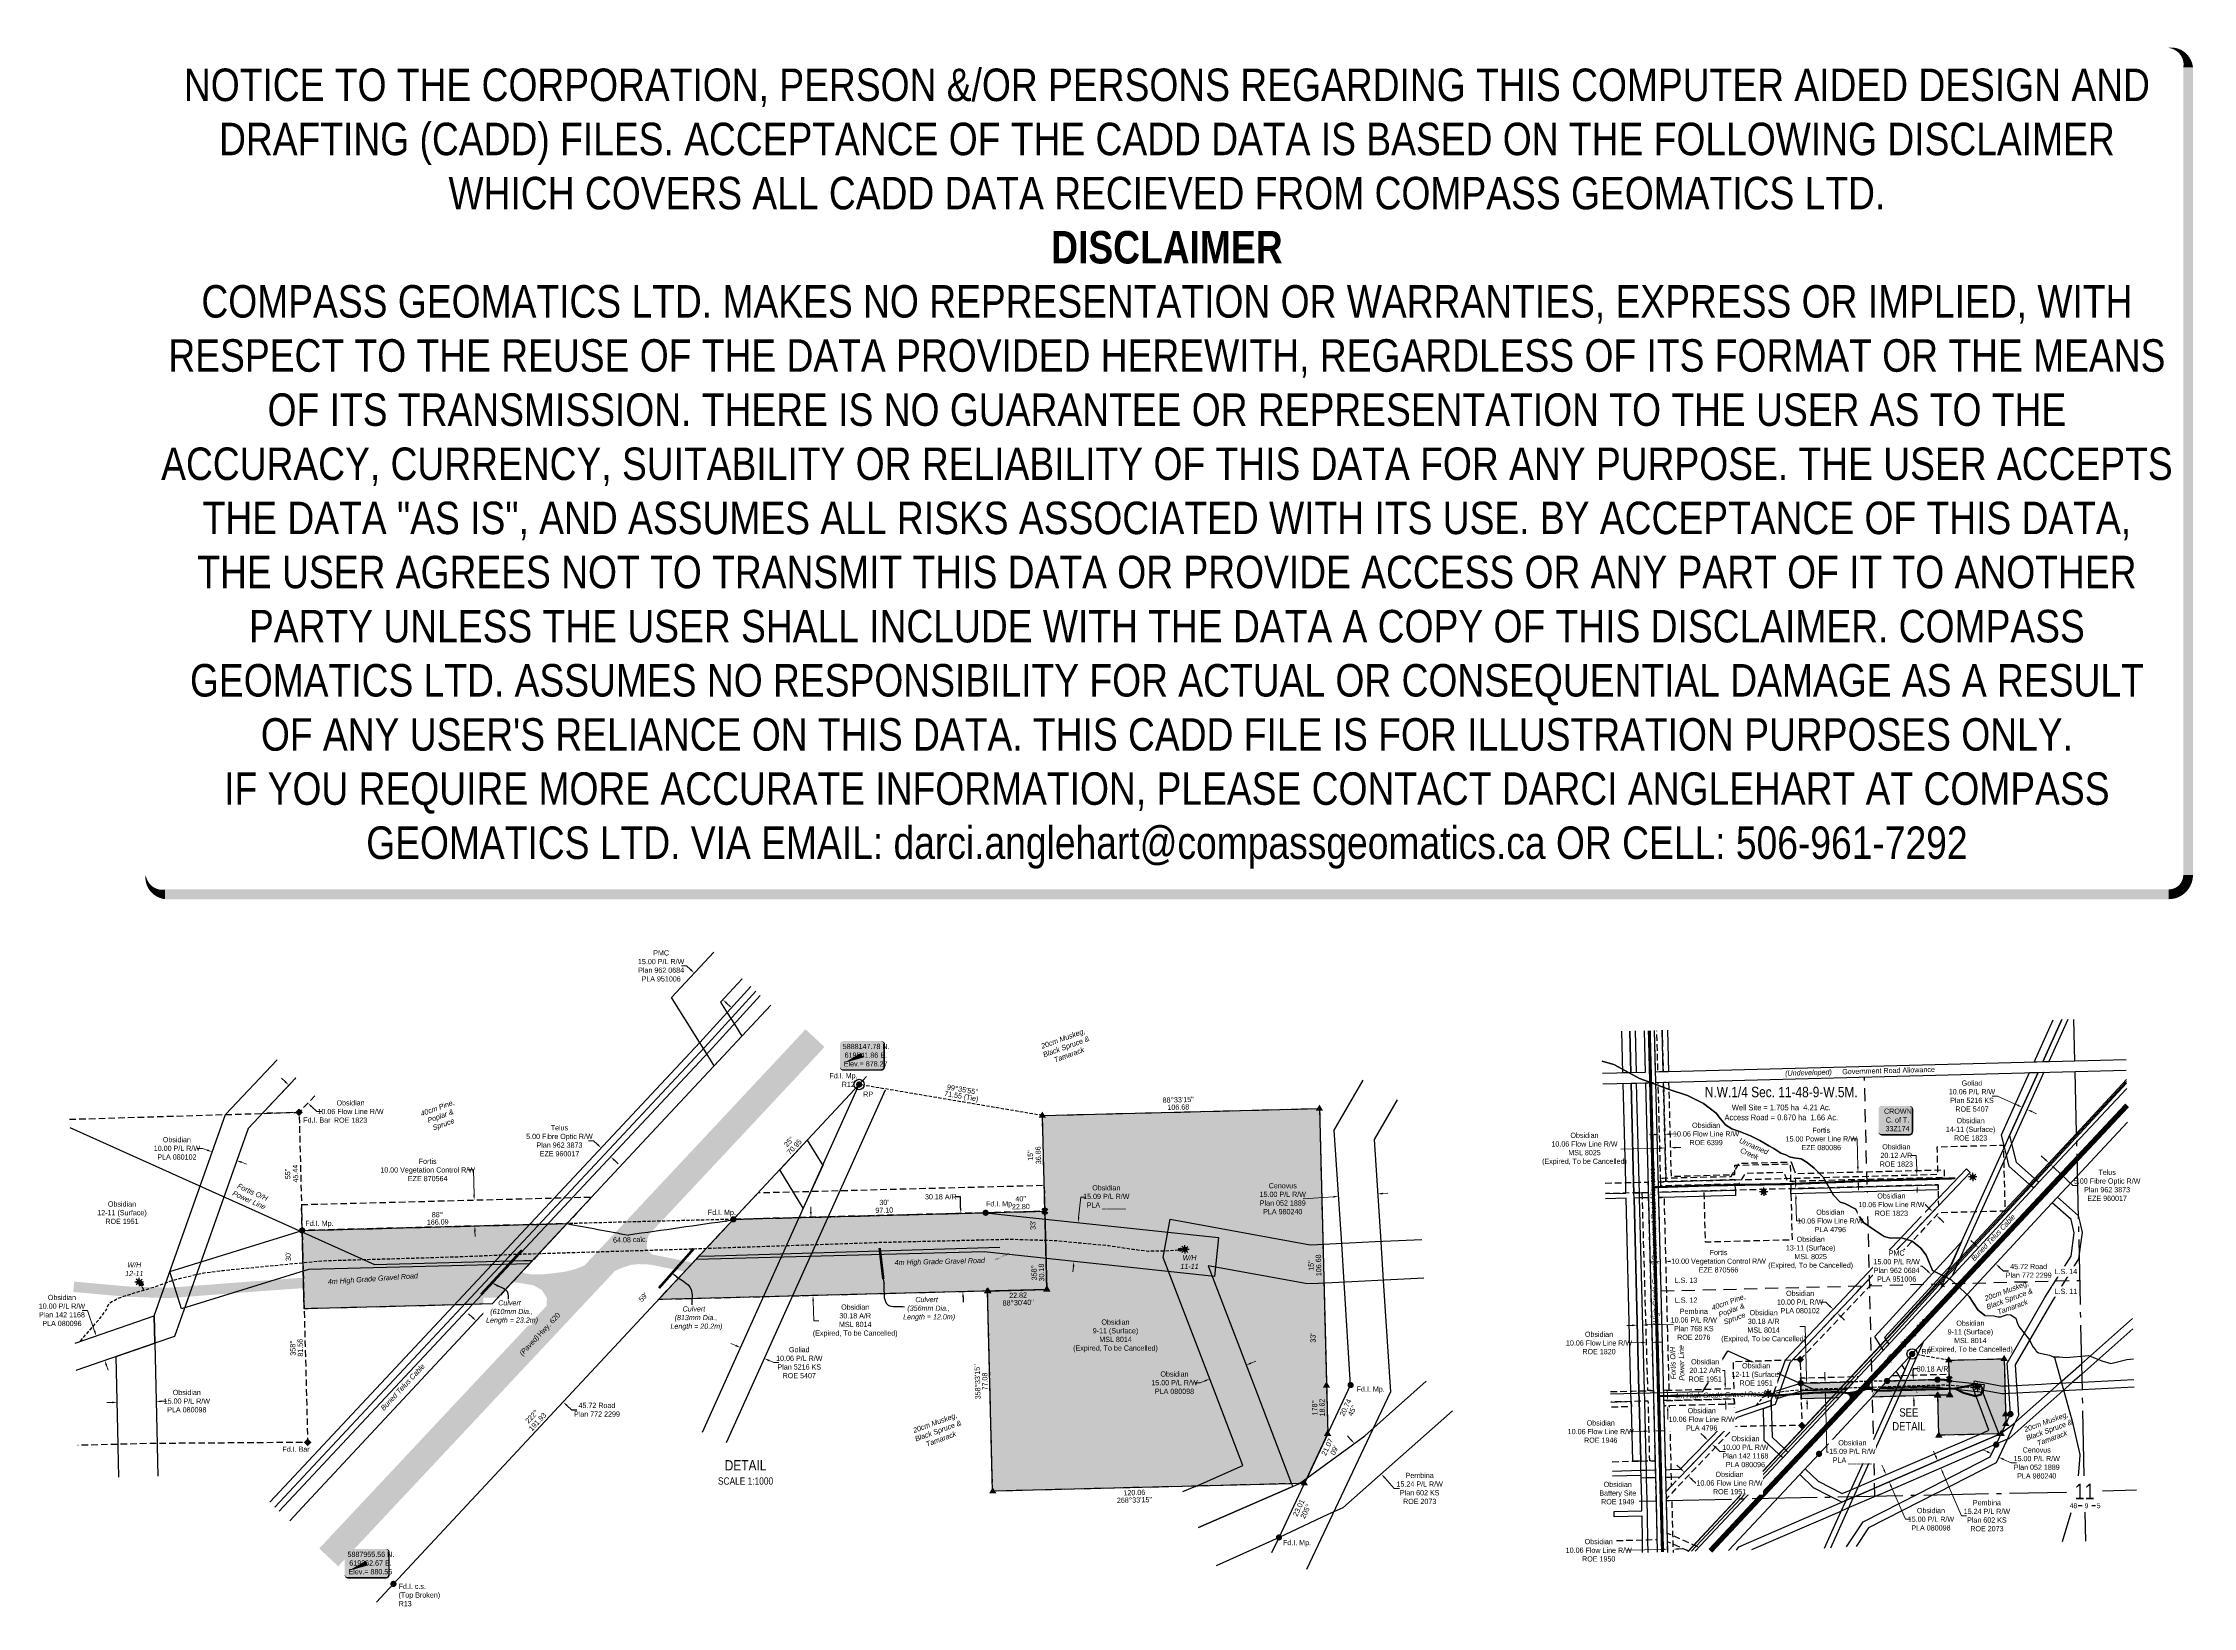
# Model space of a CAD drawing. Extents: x 615946 to 620082, y 5887661 to 5890671.
import ezdxf
from ezdxf.enums import TextEntityAlignment as Align

# ---------------------------------------------------------------- set-up
doc = ezdxf.new("R2010")
doc.units = 0
doc.header["$LTSCALE"] = 5
doc.header["$PDMODE"] = 34
doc.header["$PDSIZE"] = 0.03
for name, pattern in [('foc-ACCESSROAD', [3.75, 2.5, -1.25]), ('foc-FLOWLINE', [3.75, 2.5, -1.25]), ('foc-LSD', [8, 5, -3]), ('foc-QUARTERLINE', [33, 25, -3, 2, -3]), ('foc-TIELINE', [1.875, 1.25, -0.625]), ('UG_PIPE', [1.875, 1.25, -0.625])]:
    doc.linetypes.add(name, pattern=pattern)
doc.layers.get('Defpoints').update_dxf_attribs({"color": 9})
for name, color, linetype in [('10', 1, 'Continuous'), ('35', 37, 'Continuous'), ('9', 3, 'Continuous'), ('AS-OWNER', 7, 'Continuous'), ('AS-PIPE-UG', 44, 'UG_PIPE'), ('AS-POWER', 104, 'foc-POWER'), ('AS-ROADS', 254, 'Continuous'), ('AS-SYMBOL', 7, 'Continuous'), ('AS-TELUS', 224, 'foc-TEL'), ('C-AR', 13, 'foc-ACCESSROAD'), ('C-FLOWLINE', 13, 'foc-FLOWLINE'), ('C-RW', 13, 'Continuous'), ('C-SYMBOL', 7, 'Continuous'), ('C-WS', 13, 'foc-ACCESSROAD'), ('C-WS-S', 8, 'Continuous'), ('DETAIL-T', 7, 'Continuous'), ('F-EZE', 190, 'foc-FLOWLINE'), ('F-RW', 190, 'Continuous'), ('L-AREAREQUIRED', 7, 'Continuous'), ('L-BD', 7, 'Continuous'), ('L-MON', 1, 'Continuous'), ('L-ROAD-T', 7, 'Continuous'), ('L-SEC', 7, 'Continuous'), ('L-SECLBL', 7, 'Continuous'), ('L-SECQ', 8, 'foc-QUARTERLINE'), ('L-SECTION-LSD', 7, 'foc-LSD'), ('L-TIE', 7, 'foc-TIELINE'), ('L-TITLEDB', 4, 'Continuous'), ('L-TITLEDB-T', 4, 'Continuous'), ('P-PROPOSED', 10, 'Continuous'), ('P-PROPOSED-H', 21, 'Continuous'), ('P-TXT', 4, 'Continuous'), ('T-BUSH-T', 110, 'Continuous'), ('T-WATER', 160, 'Continuous'), ('T-WATER-T', 170, 'Continuous')]:
    doc.layers.add(name, color=color, linetype=linetype)
for name, color, linetype, lineweight in [('AS-GENERAL', 48, 'Continuous', 18), ('C-AR-T', 13, 'Continuous', 9), ('C-FLOWLINE-T', 13, 'Continuous', 9), ('C-RW-T', 13, 'Continuous', 9), ('C-WS-T', 13, 'Continuous', 9), ('F-EZE-T', 190, 'Continuous', 9), ('F-RW-T', 190, 'Continuous', 9), ('T-TEXT', 48, 'Continuous', 18)]:
    doc.layers.add(name, color=color, linetype=linetype, lineweight=lineweight)
doc.layers.add('DISCLAIMER', color=7, linetype='Continuous', plot=False)
doc.styles.add('100L', font='ARIALN.TTF', dxfattribs={"height": 11})
doc.styles.add('175L', font='ARIALN.TTF', dxfattribs={"height": 20})
doc.styles.add('80', font='ARIALN.TTF', dxfattribs={"height": 10})
doc.styles.add('80CG', font='ARIALN.TTF', dxfattribs={"height": 10})
doc.styles.add('80L', font='ARIALN.TTF', dxfattribs={"height": 10})
doc.styles.add('80LS', font='ARIALNI.TTF', dxfattribs={"height": 10})
doc.styles.add('DESCRIPTION', font='ARIALN.TTF', dxfattribs={"height": 2.5})
doc.styles.add('foc-LtypeFont', font='ARIALN.TTF', dxfattribs={"height": 7.35})
doc.styles.add('SIMPLEX', font='ARIALN.TTF')
doc.styles.get("Standard").update_dxf_attribs({"font": 'ARIALN.TTF'})
doc.linetypes.add('foc-POWER', pattern='A,6,-1,["P",foc-LtypeFont,S=0.2,R=0,X=-0.625,Y=-0.75],-1.24,4', length=12.24)
doc.linetypes.add('foc-POWER-NOLINE', pattern='A,0,-4,["P",foc-LtypeFont,S=0.2,R=0,X=-0.625,Y=-0.75],-8.24', length=12.24)
doc.linetypes.add('foc-TEL', pattern='A,2,-1,["T",foc-LtypeFont,S=0.2,R=0,X=-0.425,Y=-0.75],-1.24,8', length=12.24)
doc.linetypes.add('foc-TEL-NOLINE', pattern='A,0,-2,["T",foc-LtypeFont,S=0.2,R=0,X=-0.425,Y=-0.75],-10.24', length=12.24)
doc.linetypes.add('foc-TOPO-flowdirection-NOLINE', pattern='A,0,[">",foc-LtypeFont,S=0.3,R=0,X=0,Y=-0.945],-20,[">",foc-LtypeFont,S=0.3,R=0,X=0,Y=-0.945],0', length=20)
doc.dimstyles.new('Compass 5 000', dxfattribs={"dimscale": 5, "dimtxt": 9, "dimasz": 2, "dimexe": 0.2, "dimexo": 0.0625, "dimgap": 0.5, "dimtad": 0, "dimtih": 1, "dimtoh": 1, "dimzin": 0, "dimdsep": 46, "dimtxsty": '80CG', "dimcen": 0.1, "dimse1": 1, "dimse2": 1, "dimclrd": 256, "dimclrt": 256, "dimaunit": 1, "dimadec": 4, "dimazin": 0, "dimtfac": 0.06, "dimtofl": 0, "dimtmove": 0, "dimatfit": 1, "dimfxl": 0.2, "dimtolj": 1, "dimtzin": 0, "dimlwd": -1, "dimarcsym": 0})

# ---------------------------------------------------------------- blocks, each defined once
blk = doc.blocks.new('*D427')
at = {"layer": 'C-FLOWLINE-T', "transparency": 16777216}
for p, q in [((619549.8, 5888529.9), (619539.8, 5888529.9)), ((619550.5, 5888502.5), (619549.8, 5888529.9)), ((619551.5, 5888462.4), (619551.8, 5888452.4))]:
    blk.add_line(p, q, dxfattribs=at)
for points in [[(619552.2, 5888502.6), (619548.8, 5888502.5), (619550.8, 5888492.5)], [(619553.2, 5888462.4), (619549.9, 5888462.4), (619551.3, 5888472.4)]]:
    blk.add_solid(points, dxfattribs=at)
at = {"layer": 'Defpoints', "color": 0, "transparency": 16777216}
for p in [(619550.8, 5888492.5), (619558.1, 5888492.7), (619558.6, 5888472.6)]:
    blk.add_point(p, dxfattribs=at)
at = {"layer": 'C-FLOWLINE-T', "transparency": 16777216, "insert": (619511.3, 5888529.9), "char_height": 10, "attachment_point": 5, "style": '80CG'}
blk.add_mtext('\\A1;Obsidian\\P20.12 A/R\\PROE 1823', dxfattribs=at)
blk = doc.blocks.new('*D428')
at = {"layer": 'C-FLOWLINE-T', "transparency": 16777216}
for p, q in [((619566.8, 5888435.3), (619556.8, 5888435.3)), ((619574, 5888428.4), (619566.8, 5888435.3)), ((619595.8, 5888407.6), (619603, 5888400.7))]:
    blk.add_line(p, q, dxfattribs=at)
for points in [[(619575.2, 5888429.6), (619572.9, 5888427.1), (619581.3, 5888421.4)], [(619596.9, 5888408.8), (619594.6, 5888406.4), (619588.5, 5888414.5)]]:
    blk.add_solid(points, dxfattribs=at)
at = {"layer": 'Defpoints', "color": 0, "transparency": 16777216}
for p in [(619581.3, 5888421.4), (619540.7, 5888378.9), (619548, 5888372)]:
    blk.add_point(p, dxfattribs=at)
at = {"layer": 'C-FLOWLINE-T', "transparency": 16777216, "insert": (619501.8, 5888435.3), "char_height": 10, "attachment_point": 5, "style": '80CG', "bg_fill": 3, "box_fill_scale": 1.1, "bg_fill_color": 256, "bg_fill_true_color": 13158600, "bg_fill_transparency": 0}
blk.add_mtext('\\A1;Obsidian\\P10.06 Flow Line R/W\\PROE 1823', dxfattribs=at)
blk = doc.blocks.new('*D429')
at = {"layer": 'C-RW-T', "transparency": 16777216}
for p, q in [((619375.4, 5888247.7), (619365.4, 5888247.7)), ((619382.9, 5888240.5), (619375.4, 5888247.7)), ((619404.6, 5888219.8), (619411.8, 5888212.9))]:
    blk.add_line(p, q, dxfattribs=at)
for points in [[(619384, 5888241.7), (619381.7, 5888239.3), (619390.1, 5888233.6)], [(619405.7, 5888221), (619403.4, 5888218.6), (619397.3, 5888226.7)]]:
    blk.add_solid(points, dxfattribs=at)
at = {"layer": 'Defpoints', "color": 0, "transparency": 16777216}
for p in [(619390.1, 5888233.6), (619415.4, 5888260.1), (619422.6, 5888253.2)]:
    blk.add_point(p, dxfattribs=at)
at = {"layer": 'C-RW-T', "transparency": 16777216, "insert": (619326.3, 5888247.7), "char_height": 10, "attachment_point": 5, "style": '80CG'}
blk.add_mtext('\\A1;Obsidian\\P10.00 P/L R/W\\PPLA 080102', dxfattribs=at)
blk = doc.blocks.new('*D430')
at = {"layer": 'Defpoints', "color": 0, "transparency": 16777216}
for p in [(619578.4, 5888300.9), (619523.6, 5888242), (619534.6, 5888231.8)]:
    blk.add_point(p, dxfattribs=at)
at = {"layer": 'F-RW-T', "transparency": 16777216}
for p, q in [((619561.1, 5888317), (619551.1, 5888317)), ((619571.1, 5888307.7), (619561.1, 5888317)), ((619596.7, 5888283.8), (619604, 5888277))]:
    blk.add_line(p, q, dxfattribs=at)
for points in [[(619572.2, 5888308.9), (619570, 5888306.5), (619578.4, 5888300.9)], [(619597.9, 5888285.1), (619595.6, 5888282.6), (619589.4, 5888290.7)]]:
    blk.add_solid(points, dxfattribs=at)
at = {"layer": 'F-RW-T', "transparency": 16777216, "insert": (619512, 5888317), "char_height": 10, "attachment_point": 5, "style": '80CG', "bg_fill": 3, "box_fill_scale": 1.1, "bg_fill_color": 256, "bg_fill_true_color": 13158600, "bg_fill_transparency": 0}
blk.add_mtext('\\A1;PMC\\P15.00 P/L R/W\\PPlan 962 0684\\PPLA 951006', dxfattribs=at)
blk = doc.blocks.new('*D431')
at = {"layer": 'Defpoints', "color": 0, "transparency": 16777216}
for p in [(619590.9, 5887942.1), (619559.3, 5887928.4), (619565.4, 5887914.4)]:
    blk.add_point(p, dxfattribs=at)
at = {"layer": 'F-RW-T', "transparency": 16777216}
for p, q in [((619586.9, 5887951.3), (619583, 5887960.5)), ((619601, 5887918.9), (619636.6, 5887836.5)), ((619636.6, 5887836.5), (619646.6, 5887836.5))]:
    blk.add_line(p, q, dxfattribs=at)
for points in [[(619588.5, 5887952), (619585.4, 5887950.6), (619590.9, 5887942.1)], [(619602.5, 5887919.5), (619599.4, 5887918.2), (619597, 5887928.1)]]:
    blk.add_solid(points, dxfattribs=at)
at = {"layer": 'F-RW-T', "transparency": 16777216, "insert": (619685.6, 5887836.5), "char_height": 10, "attachment_point": 5, "style": '80CG'}
blk.add_mtext('\\A1;Pembina\\P15.24 P/L R/W\\PPlan 602 KS\\PROE 2073', dxfattribs=at)
blk = doc.blocks.new('*D432')
at = {"layer": 'Defpoints', "color": 0, "transparency": 16777216}
for p in [(619832.8, 5888545.5), (619836.4, 5888542.1), (619804.8, 5888515.5)]:
    blk.add_point(p, dxfattribs=at)
at = {"layer": 'F-RW-T', "transparency": 16777216}
for p, q in [((619797.5, 5888522.3), (619790.2, 5888529.1)), ((619815.8, 5888505.3), (619851.2, 5888472.3)), ((619851.2, 5888472.3), (619861.2, 5888472.3))]:
    blk.add_line(p, q, dxfattribs=at)
for points in [[(619798.7, 5888523.5), (619796.4, 5888521.1), (619804.8, 5888515.5)], [(619816.9, 5888506.5), (619814.7, 5888504), (619808.5, 5888512.1)]]:
    blk.add_solid(points, dxfattribs=at)
at = {"layer": 'F-RW-T', "transparency": 16777216, "insert": (619916.9, 5888472.3), "char_height": 10, "attachment_point": 5, "style": '80CG'}
blk.add_mtext('\\A1;Telus\\P5.00 Fibre Optic R/W\\PPlan 962 3873\\PEZE 960017', dxfattribs=at)
blk = doc.blocks.new('L-SECLBL')
at = {"layer": '9', "color": 7}
for p, q in [((-5.1, -27.8), (-12.3, -27.8)), ((20.7, -27.8), (13.5, -27.8))]:
    blk.add_line(p, q, dxfattribs=at)
at = {"layer": '10', "color": 2, "style": 'SIMPLEX'}
blk.add_attdef('SEC', text='', height=30, dxfattribs=at).set_placement((0, 0), align=Align.MIDDLE)
at = {"layer": '10', "color": 5, "style": '80L'}
blk.add_attdef('TWP', text='', height=9.5, dxfattribs=at).set_placement((-14.4, -27.4), align=Align.MIDDLE_RIGHT)
blk.add_attdef('RGE', text='', height=9.5, dxfattribs=at).set_placement((3.6, -27.4), align=Align.MIDDLE_CENTER)
blk.add_attdef('MER', text='', height=9.5, dxfattribs=at).set_placement((23.2, -27.4), align=Align.MIDDLE_LEFT)
blk = doc.blocks.new('*D433')
at = {"layer": 'C-RW-T', "transparency": 16777216}
for p, q in [((619142.2, 5887988.1), (619135, 5887995)), ((619164, 5887967.5), (619171.9, 5887959.9)), ((619171.9, 5887959.9), (619181.9, 5887959.9))]:
    blk.add_line(p, q, dxfattribs=at)
for points in [[(619143.4, 5887989.3), (619141.1, 5887986.9), (619149.5, 5887981.2)], [(619165.1, 5887968.7), (619162.8, 5887966.2), (619156.7, 5887974.3)]]:
    blk.add_solid(points, dxfattribs=at)
at = {"layer": 'Defpoints', "color": 0, "transparency": 16777216}
for p in [(619149.5, 5887981.2), (619156.5, 5887988.5), (619163.7, 5887981.7)]:
    blk.add_point(p, dxfattribs=at)
at = {"layer": 'C-RW-T', "transparency": 16777216, "insert": (619221, 5887959.9), "char_height": 10, "attachment_point": 5, "style": '80CG'}
blk.add_mtext('\\A1;Obsidian\\P10.00 P/L R/W\\PPlan 142 1168\\PPLA 080096', dxfattribs=at)
blk = doc.blocks.new('*D434')
at = {"layer": 'C-AR-T', "transparency": 16777216}
for p, q in [((619181.3, 5888116.1), (619171.3, 5888116.1)), ((619181.9, 5888091), (619181.3, 5888116.1)), ((619183, 5888050.9), (619183.2, 5888040.9))]:
    blk.add_line(p, q, dxfattribs=at)
for points in [[(619183.6, 5888091.1), (619180.3, 5888091), (619182.2, 5888081)], [(619184.6, 5888051), (619181.3, 5888050.9), (619182.7, 5888060.9)]]:
    blk.add_solid(points, dxfattribs=at)
at = {"layer": 'Defpoints', "color": 0, "transparency": 16777216}
blk.add_point((619160, 5888060.3), dxfattribs=at)
at = {"layer": 'C-AR-T', "transparency": 16777216, "insert": (619143.6, 5888116.1), "char_height": 10, "attachment_point": 5, "style": '80CG', "bg_fill": 3, "box_fill_scale": 1.1, "bg_fill_color": 256, "bg_fill_true_color": 13158600, "bg_fill_transparency": 0}
blk.add_mtext('\\A1;Obsidian\\P20.12 A/R\\PROE 1951', dxfattribs=at)
at = {"layer": 'Defpoints', "color": 0, "transparency": 16777216}
for p in [(619159.5, 5888080.5), (619182.2, 5888081)]:
    blk.add_point(p, dxfattribs=at)
blk = doc.blocks.new('*D435')
at = {"layer": 'C-FLOWLINE-T', "transparency": 16777216}
for p, q in [((619096.5, 5887927), (619089.2, 5887933.9)), ((619118.2, 5887906.3), (619125.5, 5887899.4)), ((619125.5, 5887899.4), (619135.5, 5887899.4))]:
    blk.add_line(p, q, dxfattribs=at)
for points in [[(619097.6, 5887928.2), (619095.3, 5887925.8), (619103.7, 5887920.1)], [(619119.4, 5887907.5), (619117.1, 5887905.1), (619111, 5887913.2)]]:
    blk.add_solid(points, dxfattribs=at)
at = {"layer": 'Defpoints', "color": 0, "transparency": 16777216}
for p in [(619174.9, 5887995.1), (619182.2, 5887988.1), (619103.7, 5887920.1)]:
    blk.add_point(p, dxfattribs=at)
at = {"layer": 'C-FLOWLINE-T', "transparency": 16777216, "insert": (619190.5, 5887899.4), "char_height": 10, "attachment_point": 5, "style": '80CG', "bg_fill": 3, "box_fill_scale": 1.1, "bg_fill_color": 256, "bg_fill_true_color": 13158600, "bg_fill_transparency": 0}
blk.add_mtext('\\A1;Obsidian\\P10.06 Flow Line R/W\\PROE 1951', dxfattribs=at)
blk = doc.blocks.new('*D436')
at = {"layer": 'C-FLOWLINE-T', "transparency": 16777216}
for p, q in [((619070.9, 5888068.1), (619070.6, 5888078.1)), ((619071.6, 5888038), (619072, 5888022.1)), ((619072, 5888022.1), (619082, 5888022.1))]:
    blk.add_line(p, q, dxfattribs=at)
for points in [[(619072.5, 5888068.1), (619069.2, 5888068), (619071.1, 5888058.1)], [(619073.3, 5888038.1), (619069.9, 5888038), (619071.4, 5888048)]]:
    blk.add_solid(points, dxfattribs=at)
at = {"layer": 'C-FLOWLINE-T', "transparency": 16777216, "insert": (619137, 5888022.1), "char_height": 10, "attachment_point": 5, "style": '80CG', "bg_fill": 3, "box_fill_scale": 1.1, "bg_fill_color": 256, "bg_fill_true_color": 13158600, "bg_fill_transparency": 0}
blk.add_mtext('\\A1;Obsidian\\P10.06 Flow Line R/W\\PPLA 4796', dxfattribs=at)
at = {"layer": 'Defpoints', "color": 0, "transparency": 16777216}
for p in [(619071.4, 5888048), (619148.8, 5888060.1), (619149, 5888050)]:
    blk.add_point(p, dxfattribs=at)
blk = doc.blocks.new('*D437')
at = {"layer": 'Defpoints', "color": 0, "transparency": 16777216}
for p in [(619067.5, 5888325.7), (619059.8, 5888232.8), (619069.8, 5888233.1)]:
    blk.add_point(p, dxfattribs=at)
at = {"layer": 'F-EZE-T', "transparency": 16777216}
for p, q in [((619047.5, 5888325.2), (619037.5, 5888324.9)), ((619077.5, 5888326), (619091.4, 5888326.3))]:
    blk.add_line(p, q, dxfattribs=at)
for points in [[(619047.4, 5888326.9), (619047.5, 5888323.5), (619057.5, 5888325.4)], [(619077.4, 5888327.6), (619077.5, 5888324.3), (619067.5, 5888325.7)]]:
    blk.add_solid(points, dxfattribs=at)
at = {"layer": 'F-EZE-T', "transparency": 16777216, "insert": (619169.3, 5888326.3), "char_height": 10, "attachment_point": 5, "style": '80CG', "bg_fill": 3, "box_fill_scale": 1.1, "bg_fill_color": 256, "bg_fill_true_color": 13158600, "bg_fill_transparency": 0}
blk.add_mtext('\\A1;Fortis\\P10.00 Vegetation Control R/W\\PEZE 870566', dxfattribs=at)
blk = doc.blocks.new('*D438')
at = {"layer": 'Defpoints', "color": 0, "transparency": 16777216}
for p in [(619012.7, 5888210.6), (619022.7, 5888210.8), (619022.9, 5888203.4)]:
    blk.add_point(p, dxfattribs=at)
at = {"layer": 'F-RW-T', "transparency": 16777216}
for p, q in [((619002.9, 5888202.9), (618992.9, 5888202.7)), ((619032.9, 5888203.7), (619082.7, 5888204.9))]:
    blk.add_line(p, q, dxfattribs=at)
for points in [[(619002.8, 5888204.6), (619002.9, 5888201.2), (619012.9, 5888203.2)], [(619032.9, 5888205.3), (619032.9, 5888202), (619022.9, 5888203.4)]]:
    blk.add_solid(points, dxfattribs=at)
at = {"layer": 'F-RW-T', "transparency": 16777216, "insert": (619121.7, 5888204.9), "char_height": 10, "attachment_point": 5, "style": '80CG'}
blk.add_mtext('\\A1;Pembina\\P10.06 P/L R/W\\PPlan 768 KS\\PROE 2076', dxfattribs=at)
blk = doc.blocks.new('*D439')
at = {"layer": 'Defpoints', "color": 0, "transparency": 16777216}
for p in [(619383.8, 5888496.8), (619384.2, 5888481.8), (619437.6, 5888498.1)]:
    blk.add_point(p, dxfattribs=at)
at = {"layer": 'F-RW-T', "transparency": 16777216}
for p, q in [((619436, 5888561.7), (619426, 5888561.7)), ((619437.4, 5888508.1), (619436, 5888561.7)), ((619438.3, 5888473.1), (619438.5, 5888463.1))]:
    blk.add_line(p, q, dxfattribs=at)
for points in [[(619439, 5888508.2), (619435.7, 5888508.1), (619437.6, 5888498.1)], [(619439.9, 5888473.2), (619436.6, 5888473.1), (619438, 5888483.1)]]:
    blk.add_solid(points, dxfattribs=at)
at = {"layer": 'F-RW-T', "transparency": 16777216, "insert": (619366.9, 5888561.7), "char_height": 10, "attachment_point": 5, "style": '80CG'}
blk.add_mtext('\\A1;Fortis\\P15.00 Power Line R/W\\PEZE 080086', dxfattribs=at)
blk = doc.blocks.new('*D440')
at = {"layer": 'Defpoints', "color": 0, "transparency": 16777216}
for p in [(619753.8, 5888622.5), (619735.9, 5888582.9), (619745.1, 5888578.8)]:
    blk.add_point(p, dxfattribs=at)
at = {"layer": 'F-RW-T', "transparency": 16777216}
for p, q in [((619706, 5888644.1), (619696, 5888644.1)), ((619744.7, 5888626.6), (619706, 5888644.1)), ((619772.1, 5888614.3), (619781.2, 5888610.2))]:
    blk.add_line(p, q, dxfattribs=at)
for points in [[(619745.4, 5888628.2), (619744, 5888625.1), (619753.8, 5888622.5)], [(619772.7, 5888615.8), (619771.4, 5888612.8), (619762.9, 5888618.4)]]:
    blk.add_solid(points, dxfattribs=at)
at = {"layer": 'F-RW-T', "transparency": 16777216, "insert": (619656.9, 5888644.1), "char_height": 10, "attachment_point": 5, "style": '80CG'}
blk.add_mtext('\\A1;Goliad\\P10.06 P/L R/W\\PPlan 5216 KS\\PROE 5407', dxfattribs=at)
blk = doc.blocks.new('*D441')
at = {"layer": 'C-FLOWLINE-T', "transparency": 16777216}
for p, q in [((619021.2, 5888169.6), (618994.3, 5888169)), ((619051.2, 5888170.4), (619061.2, 5888170.7))]:
    blk.add_line(p, q, dxfattribs=at)
for points in [[(619021.2, 5888171.3), (619021.3, 5888168), (619031.2, 5888169.9)], [(619051.2, 5888172.1), (619051.3, 5888168.7), (619041.2, 5888170.2)]]:
    blk.add_solid(points, dxfattribs=at)
at = {"layer": 'Defpoints', "color": 0, "transparency": 16777216}
for p in [(619031.2, 5888169.9), (619031.5, 5888161.1), (619041.5, 5888161.4)]:
    blk.add_point(p, dxfattribs=at)
at = {"layer": 'C-FLOWLINE-T', "transparency": 16777216, "insert": (618939.3, 5888169), "char_height": 10, "attachment_point": 5, "style": '80CG'}
blk.add_mtext('\\A1;Obsidian\\P10.06 Flow Line R/W\\PROE 1820', dxfattribs=at)
blk = doc.blocks.new('*D442')
at = {"layer": 'C-FLOWLINE-T', "transparency": 16777216}
for p, q in [((619025.6, 5887999.1), (618997.7, 5887998.4)), ((619055.6, 5887999.9), (619065.6, 5888000.2))]:
    blk.add_line(p, q, dxfattribs=at)
for points in [[(619025.5, 5888000.8), (619025.6, 5887997.5), (619035.6, 5887999.4)], [(619055.5, 5888001.6), (619055.6, 5887998.2), (619045.6, 5887999.7)]]:
    blk.add_solid(points, dxfattribs=at)
at = {"layer": 'Defpoints', "color": 0, "transparency": 16777216}
for p in [(619035.6, 5887999.7), (619035.6, 5887999.4), (619045.6, 5888000)]:
    blk.add_point(p, dxfattribs=at)
at = {"layer": 'C-FLOWLINE-T', "transparency": 16777216, "insert": (618942.7, 5887998.4), "char_height": 10, "attachment_point": 5, "style": '80CG'}
blk.add_mtext('\\A1;Obsidian\\P10.06 Flow Line R/W\\PROE 1946', dxfattribs=at)
blk = doc.blocks.new('*U454')
h = blk.add_hatch(color=255)
edge = h.paths.add_edge_path()
edge.add_line((-26.5, -28.5), (26.5, -28.5))
edge.add_arc((26.5, -22.5), 6, 270, 360)
edge.add_line((32.5, -22.5), (32.5, 21))
edge.add_arc((26.5, 21), 6, 0, 90)
edge.add_line((26.5, 27), (-26.5, 27))
edge.add_arc((-26.5, 21), 6, 90, 180)
edge.add_line((-32.5, 21), (-32.5, -22.5))
edge.add_arc((-26.5, -22.5), 6, 180, 270)
at = {"color": 14, "flags": 128}
blk.add_lwpolyline([(-26.5, -28.5, 3, 3, 0), (26.5, -28.5, 3, 3, 0.414214), (32.5, -22.5, 3, 3, 0), (32.5, 21, 3, 0, 0.414214), (26.5, 27, 0, 0, 0), (-26.5, 27, 0, 0, 0.414214), (-32.5, 21, 0, 0, 0), (-32.5, -22.5, 0, 3, 0.414214)], format="xyseb", close=True, dxfattribs=at)
at = {"color": 14, "style": '80'}
blk.add_attdef('ENTER_TEXT_001', (-26.8, -4.9), '', height=10, dxfattribs=at)
blk = doc.blocks.new('*D451')
at = {"layer": 'C-FLOWLINE-T', "transparency": 16777216}
for p, q in [((619045.6, 5888570.1), (619035.6, 5888569.8)), ((619075.8, 5888570.9), (619090.4, 5888571.3))]:
    blk.add_line(p, q, dxfattribs=at)
for points in [[(619045.6, 5888571.8), (619045.7, 5888568.4), (619055.6, 5888570.4)], [(619075.8, 5888572.6), (619075.9, 5888569.2), (619065.8, 5888570.6)]]:
    blk.add_solid(points, dxfattribs=at)
at = {"layer": 'Defpoints', "color": 0, "transparency": 16777216}
for p in [(619055.8, 5888565.2), (619065.8, 5888570.6), (619065.9, 5888565.5)]:
    blk.add_point(p, dxfattribs=at)
at = {"layer": 'C-FLOWLINE-T', "transparency": 16777216, "insert": (619145.4, 5888571.3), "char_height": 10, "attachment_point": 5, "style": '80CG'}
blk.add_mtext('\\A1;Obsidian\\P10.06 Flow Line R/W\\PROE 6399', dxfattribs=at)
blk = doc.blocks.new('*D452')
at = {"layer": 'C-FLOWLINE-T', "transparency": 16777216}
for p, q in [((619091.7, 5887772.5), (619101.7, 5887772.8)), ((619061.5, 5887771.7), (618993.8, 5887770))]:
    blk.add_line(p, q, dxfattribs=at)
for points in [[(619061.5, 5887773.4), (619061.6, 5887770.1), (619071.5, 5887772)], [(619091.7, 5887774.2), (619091.8, 5887770.8), (619081.7, 5887772.2)]]:
    blk.add_solid(points, dxfattribs=at)
at = {"layer": 'Defpoints', "color": 0, "transparency": 16777216}
for p in [(619070.3, 5887820.2), (619080.5, 5887820.4), (619071.5, 5887772)]:
    blk.add_point(p, dxfattribs=at)
at = {"layer": 'C-FLOWLINE-T', "transparency": 16777216, "insert": (618938.8, 5887770), "char_height": 10, "attachment_point": 5, "style": '80CG'}
blk.add_mtext('\\A1;Obsidian\\P10.06 Flow Line R/W\\PROE 1950', dxfattribs=at)
blk = doc.blocks.new('*D453')
at = {"layer": 'Defpoints', "color": 0, "transparency": 16777216}
for p in [(619699, 5887964.3), (619708.4, 5887949.3), (619712.5, 5887958)]:
    blk.add_point(p, dxfattribs=at)
at = {"layer": 'F-RW-T', "transparency": 16777216}
for p, q in [((619685.9, 5887959.8), (619676.8, 5887964.1)), ((619717.5, 5887945), (619732.4, 5887938.1)), ((619732.4, 5887938.1), (619742.4, 5887938.1))]:
    blk.add_line(p, q, dxfattribs=at)
for points in [[(619686.6, 5887961.4), (619685.1, 5887958.3), (619694.9, 5887955.6)], [(619718.2, 5887946.5), (619716.8, 5887943.5), (619708.4, 5887949.3)]]:
    blk.add_solid(points, dxfattribs=at)
at = {"layer": 'F-RW-T', "transparency": 16777216, "insert": (619781.5, 5887938.1), "char_height": 10, "attachment_point": 5, "style": '80CG'}
blk.add_mtext('\\A1;Cenovus\\P15.00 P/L R/W\\PPlan 052 1889\\PPLA 980240', dxfattribs=at)
blk = doc.blocks.new('*D455')
at = {"layer": 'Defpoints', "color": 0, "transparency": 16777216}
for p in [(619686.6, 5888371.3), (619702.6, 5888321.4), (619720, 5888340.1)]:
    blk.add_point(p, dxfattribs=at)
at = {"layer": 'L-TITLEDB-T', "transparency": 16777216}
for p, q in [((619661.8, 5888359.5), (619654.5, 5888366.3)), ((619709.9, 5888314.5), (619717.2, 5888307.7)), ((619717.2, 5888307.7), (619727.2, 5888307.7))]:
    blk.add_line(p, q, dxfattribs=at)
for points in [[(619662.9, 5888360.7), (619660.7, 5888358.2), (619669.1, 5888352.6)], [(619711, 5888315.8), (619708.7, 5888313.3), (619702.6, 5888321.4)]]:
    blk.add_solid(points, dxfattribs=at)
at = {"layer": 'L-TITLEDB-T', "transparency": 16777216, "insert": (619765.9, 5888307.7), "char_height": 10, "attachment_point": 5, "style": '80CG'}
blk.add_mtext('\\A1;45.72 Road\\PPlan 772 2299', dxfattribs=at)
blk = doc.blocks.new('*U487')
at = {"layer": '35', "color": 3}
blk.add_circle((0, 0), 10, dxfattribs=at)
at = {"layer": '35', "color": 3, "style": '80'}
blk.add_attdef('RP_001', (17.9, -0.3), '', height=10, dxfattribs=at)
blk = doc.blocks.new('*U458')
h = blk.add_hatch(color=254)
edge = h.paths.add_edge_path()
edge.add_line((-36.5, -28.5), (36.5, -28.5))
edge.add_arc((36.5, -22.5), 6, 270, 360)
edge.add_line((42.5, -22.5), (42.5, 21))
edge.add_arc((36.5, 21), 6, 0, 90)
edge.add_line((36.5, 27), (-36.5, 27))
edge.add_arc((-36.5, 21), 6, 90, 180)
edge.add_line((-42.5, 21), (-42.5, -22.5))
edge.add_arc((-36.5, -22.5), 6, 180, 270)
at = {"color": 1, "flags": 128}
blk.add_lwpolyline([(-36.5, -28.5, 3, 3, 0), (36.5, -28.5, 3, 3, 0.414214), (42.5, -22.5, 3, 3, 0), (42.5, 21, 3, 0, 0.414214), (36.5, 27, 0, 0, 0), (-36.5, 27, 0, 0, 0.414214), (-42.5, 21, 0, 0, 0), (-42.5, -22.5, 0, 3, 0.414214)], format="xyseb", close=True, dxfattribs=at)
blk.add_lwpolyline([(-35.2, -14.9, 0, 10, 0), (0, 0, 5, 5, 0)], format="xyseb", dxfattribs=at)
at = {"color": 1, "style": '80'}
blk.add_attdef('ENTER_TEXT_001', (-36, -5), '', height=10, dxfattribs=at)
blk = doc.blocks.new('*D470')
at = {"layer": 'C-RW-T', "transparency": 16777216}
for p, q in [((619317.5, 5888476.1), (619317.2, 5888486.1)), ((619318.3, 5888446), (619319.4, 5888403.9)), ((619319.4, 5888403.9), (619329.4, 5888403.9))]:
    blk.add_line(p, q, dxfattribs=at)
for points in [[(619319.2, 5888476.1), (619315.8, 5888476), (619317.8, 5888466.1)], [(619320, 5888446.1), (619316.6, 5888446), (619318, 5888456)]]:
    blk.add_solid(points, dxfattribs=at)
at = {"layer": 'Defpoints', "color": 0, "transparency": 16777216}
for p in [(619318, 5888456), (619341.5, 5888466.7), (619341.8, 5888456.7)]:
    blk.add_point(p, dxfattribs=at)
at = {"layer": 'C-RW-T', "transparency": 16777216, "insert": (619384.4, 5888403.9), "char_height": 10, "attachment_point": 5, "style": '80CG'}
blk.add_mtext('\\A1;Obsidian\\P10.06 Flow Line R/W\\PPLA 4796', dxfattribs=at)
blk = doc.blocks.new('*D471')
at = {"layer": 'C-WS-T', "transparency": 16777216}
for p, q in [((619056.5, 5888544.1), (618981.4, 5888542.2)), ((619086.5, 5888544.9), (619096.5, 5888545.1))]:
    blk.add_line(p, q, dxfattribs=at)
for points in [[(619056.4, 5888545.8), (619056.5, 5888542.4), (619066.5, 5888544.4)], [(619086.5, 5888546.5), (619086.6, 5888543.2), (619076.5, 5888544.6)]]:
    blk.add_solid(points, dxfattribs=at)
at = {"layer": 'Defpoints', "color": 0, "transparency": 16777216}
for p in [(619066.3, 5888551.8), (619066.5, 5888544.4), (619076.3, 5888552.1)]:
    blk.add_point(p, dxfattribs=at)
at = {"layer": 'C-WS-T', "transparency": 16777216, "insert": (618911.4, 5888542.2), "char_height": 10, "attachment_point": 5, "style": '80CG'}
blk.add_mtext('\\A1;Obsidian\\P10.06 Flow Line R/W\\PMSL 8025\\P(Expired, To be Cancelled)', dxfattribs=at)
blk = doc.blocks.new('GAS')
h = blk.add_hatch(color=255)
h.dxf.hatch_style = 1
edge = h.paths.add_edge_path()
edge.add_arc((0, 0), 0.9, 0, 360)
for p, q in [((-0.81, 0), (-1.62, 0)), ((-0.57, 0.57), (-1.14, 1.14)), ((0, 0.81), (0, 1.62)), ((0.57, 0.57), (1.14, 1.14)), ((1.62, 0), (0.81, 0)), ((-0.57, -0.57), (-1.14, -1.14)), ((0, -0.81), (0, -1.62)), ((1.14, -1.14), (0.57, -0.57))]:
    blk.add_line(p, q)
blk.add_circle((0, 0), 0.8)
blk = doc.blocks.new('RISER')
h = blk.add_hatch(color=255)
h.dxf.hatch_style = 1
edge = h.paths.add_edge_path()
edge.add_arc((0, 0), 0.7, 0, 360)
blk.add_hatch(color=13).paths.add_polyline_path([(0.58, -0.15), (-0.58, -0.15, 0.774597)])
at = {"color": 13}
blk.add_line((-0.58, -0.15), (0.58, -0.15), dxfattribs=at)
blk.add_circle((0, 0), 0.6, dxfattribs=at)
blk = doc.blocks.new('fdia')
at = {"color": 255, "const_width": 1}
blk.add_lwpolyline([(-0.5, 0, 1), (0.5, 0, 1)], format="xyb", close=True, dxfattribs=at)
blk = doc.blocks.new('Fdiaa')
blk.add_blockref('fdia', (0, 0))
blk = doc.blocks.new('fdib')
at = {"color": 1, "const_width": 1.6}
blk.add_lwpolyline([(-0.4, 0, 1), (0.4, 0, 1)], format="xyb", close=True, dxfattribs=at)
at = {"color": 1}
blk.add_circle((0, 0), 0.8, dxfattribs=at)
blk = doc.blocks.new('Fdibb')
blk.add_blockref('fdib', (0, 0))
blk = doc.blocks.new('fdicc')
for name in ['Fdibb', 'Fdiaa']:
    blk.add_blockref(name, (0, 0))
blk = doc.blocks.new('FDI')
blk.add_blockref('fdicc', (0, 0))
blk = doc.blocks.new('SMONA')
blk.add_hatch(color=255).paths.add_polyline_path([(0, -1.49), (1.49, 0), (0, 1.49), (-1.49, 0)])
blk = doc.blocks.new('SMONAA')
blk.add_blockref('SMONA', (0, 0))
blk = doc.blocks.new('SMONB')
at = {"color": 1}
blk.add_solid([(0, 1.2), (1.2, 0), (-1.2, 0), (0, -1.2)], dxfattribs=at)
blk = doc.blocks.new('SMONBB')
blk.add_blockref('SMONB', (0, 0))
blk = doc.blocks.new('SMONCC')
for name in ['SMONAA', 'SMONBB']:
    blk.add_blockref(name, (0, 0))
blk = doc.blocks.new('FDIBAR')
blk.add_blockref('SMONCC', (0, 0))
blk = doc.blocks.new('*D472')
at = {"layer": 'C-RW-T', "transparency": 16777216}
for p, q in [((619487.7, 5887924.7), (619483.7, 5887933.9)), ((619501.6, 5887892.6), (619528.8, 5887829.7)), ((619528.8, 5887829.7), (619538.8, 5887829.7))]:
    blk.add_line(p, q, dxfattribs=at)
for points in [[(619489.2, 5887925.4), (619486.2, 5887924), (619491.7, 5887915.5)], [(619503.1, 5887893.3), (619500, 5887892), (619497.6, 5887901.8)]]:
    blk.add_solid(points, dxfattribs=at)
at = {"layer": 'Defpoints', "color": 0, "transparency": 16777216}
for p in [(619465.3, 5887904.1), (619497.6, 5887901.8), (619471.2, 5887890.4)]:
    blk.add_point(p, dxfattribs=at)
at = {"layer": 'C-RW-T', "transparency": 16777216, "insert": (619577.9, 5887829.7), "char_height": 10, "attachment_point": 5, "style": '80CG'}
blk.add_mtext('\\A1;Obsidian\\P15.00 P/L R/W\\PPLA 080098', dxfattribs=at)
blk = doc.blocks.new('*D473')
at = {"layer": 'C-FLOWLINE-T', "transparency": 16777216}
for p, q in [((616411.5, 5888671.9), (616404.3, 5888678.8)), ((616462.5, 5888623.8), (616472.4, 5888614.4)), ((616472.4, 5888614.4), (616482.4, 5888614.4))]:
    blk.add_line(p, q, dxfattribs=at)
for points in [[(616412.7, 5888673.2), (616410.4, 5888670.7), (616418.8, 5888665.1)], [(616463.6, 5888625), (616461.3, 5888622.6), (616455.2, 5888630.7)]]:
    blk.add_solid(points, dxfattribs=at)
at = {"layer": 'Defpoints', "color": 0, "transparency": 16777216}
for p in [(616418.1, 5888664.3), (616454.5, 5888629.9), (616455.2, 5888630.7)]:
    blk.add_point(p, dxfattribs=at)
at = {"layer": 'C-FLOWLINE-T', "transparency": 16777216, "insert": (616537.4, 5888614.4), "char_height": 10, "attachment_point": 5, "style": '80CG'}
blk.add_mtext('\\A1;Obsidian\\P10.06 Flow Line R/W\\PROE 1823', dxfattribs=at)
blk = doc.blocks.new('*D474')
at = {"layer": 'C-RW-T', "transparency": 16777216}
for p, q in [((616252.4, 5888543.5), (616242.4, 5888543.5)), ((616261.8, 5888540.1), (616252.4, 5888543.5)), ((616327.8, 5888516.8), (616337.2, 5888513.4))]:
    blk.add_line(p, q, dxfattribs=at)
for points in [[(616262.4, 5888541.7), (616261.3, 5888538.6), (616271.3, 5888536.8)], [(616328.4, 5888518.4), (616327.2, 5888515.2), (616318.4, 5888520.1)]]:
    blk.add_solid(points, dxfattribs=at)
at = {"layer": 'Defpoints', "color": 0, "transparency": 16777216}
for p in [(616270, 5888533.3), (616271.3, 5888536.8), (616317.1, 5888516.6)]:
    blk.add_point(p, dxfattribs=at)
at = {"layer": 'C-RW-T', "transparency": 16777216, "insert": (616203.3, 5888543.5), "char_height": 10, "attachment_point": 5, "style": '80CG'}
blk.add_mtext('\\A1;Obsidian\\P10.00 P/L R/W\\PPLA 080102', dxfattribs=at)
blk = doc.blocks.new('*D475')
at = {"layer": 'C-RW-T', "transparency": 16777216}
for p, q in [((616031.1, 5888231.5), (616021.1, 5888231.5)), ((616044.9, 5888191.9), (616031.1, 5888231.5)), ((616067.8, 5888125.8), (616071.1, 5888116.4))]:
    blk.add_line(p, q, dxfattribs=at)
for points in [[(616046.5, 5888192.5), (616043.3, 5888191.4), (616048.2, 5888182.5)], [(616069.4, 5888126.4), (616066.2, 5888125.3), (616064.5, 5888135.3)]]:
    blk.add_solid(points, dxfattribs=at)
at = {"layer": 'Defpoints', "color": 0, "transparency": 16777216}
for p in [(616060.8, 5888186.8), (616048.2, 5888182.5), (616077.1, 5888139.6)]:
    blk.add_point(p, dxfattribs=at)
at = {"layer": 'C-RW-T', "transparency": 16777216, "insert": (615982.1, 5888231.5), "char_height": 10, "attachment_point": 5, "style": '80CG'}
blk.add_mtext('\\A1;Obsidian\\P10.00 P/L R/W\\PPlan 142 1168\\PPLA 080096', dxfattribs=at)
blk = doc.blocks.new('*D476')
at = {"layer": 'C-RW-T', "transparency": 16777216}
for p, q in [((616078.4, 5888054.5), (616068.4, 5888054.3)), ((616173.3, 5888056.8), (616183.3, 5888057))]:
    blk.add_line(p, q, dxfattribs=at)
for points in [[(616078.3, 5888056.2), (616078.4, 5888052.9), (616088.4, 5888054.8)], [(616173.3, 5888058.4), (616173.3, 5888055.1), (616163.3, 5888056.5)]]:
    blk.add_solid(points, dxfattribs=at)
at = {"layer": 'Defpoints', "color": 0, "transparency": 16777216}
for p in [(616088.3, 5888055.7), (616163.3, 5888057.4), (616163.3, 5888056.5)]:
    blk.add_point(p, dxfattribs=at)
at = {"layer": 'C-RW-T', "transparency": 16777216, "insert": (616222.4, 5888057), "char_height": 10, "attachment_point": 5, "style": '80CG'}
blk.add_mtext('\\A1;Obsidian\\P15.00 P/L R/W\\PPLA 080098', dxfattribs=at)
blk = doc.blocks.new('*D477')
at = {"layer": 'Defpoints', "color": 0, "transparency": 16777216}
for p in [(616758.7, 5888443.6), (616775.2, 5888444), (616760, 5888393.7)]:
    blk.add_point(p, dxfattribs=at)
at = {"layer": 'F-EZE-T', "transparency": 16777216}
for p, q in [((616773.7, 5888502), (616763.7, 5888502)), ((616774.9, 5888454), (616773.7, 5888502)), ((616776.7, 5888384.1), (616777, 5888374.1))]:
    blk.add_line(p, q, dxfattribs=at)
for points in [[(616776.6, 5888454.1), (616773.3, 5888454), (616775.2, 5888444)], [(616778.4, 5888384.1), (616775.1, 5888384), (616776.5, 5888394.1)]]:
    blk.add_solid(points, dxfattribs=at)
at = {"layer": 'F-EZE-T', "transparency": 16777216, "insert": (616685.7, 5888502), "char_height": 10, "attachment_point": 5, "style": '80CG'}
blk.add_mtext('\\A1;Fortis\\P10.00 Vegetation Control R/W\\PEZE 870564', dxfattribs=at)
blk = doc.blocks.new('*D478')
at = {"layer": 'Defpoints', "color": 0, "transparency": 16777216}
for p in [(617019.6, 5888544.4), (617021.4, 5888546.3), (617039.7, 5888529.2)]:
    blk.add_point(p, dxfattribs=at)
at = {"layer": 'F-RW-T', "transparency": 16777216}
for p, q in [((617005, 5888558.1), (616995, 5888558.1)), ((617012.3, 5888551.2), (617005, 5888558.1)), ((617045.2, 5888520.5), (617052.5, 5888513.7))]:
    blk.add_line(p, q, dxfattribs=at)
for points in [[(617013.5, 5888552.5), (617011.2, 5888550), (617019.6, 5888544.4)], [(617046.3, 5888521.7), (617044.1, 5888519.3), (617037.9, 5888527.3)]]:
    blk.add_solid(points, dxfattribs=at)
at = {"layer": 'F-RW-T', "transparency": 16777216, "insert": (616939.3, 5888558.1), "char_height": 10, "attachment_point": 5, "style": '80CG'}
blk.add_mtext('\\A1;Telus\\P5.00 Fibre Optic R/W\\PPlan 962 3873\\PEZE 960017', dxfattribs=at)
blk = doc.blocks.new('*D479')
at = {"layer": 'Defpoints', "color": 0, "transparency": 16777216}
for p in [(616797.6, 5888231), (616964.7, 5888075.2), (616946.4, 5888055.5)]:
    blk.add_point(p, dxfattribs=at)
at = {"layer": 'L-TITLEDB-T', "transparency": 16777216}
for p, q in [((616771.9, 5888218.2), (616764.6, 5888225)), ((616953.7, 5888048.7), (616962.6, 5888040.4)), ((616962.6, 5888040.4), (616972.6, 5888040.4))]:
    blk.add_line(p, q, dxfattribs=at)
for points in [[(616773.1, 5888219.4), (616770.8, 5888216.9), (616779.2, 5888211.3)], [(616954.8, 5888049.9), (616952.6, 5888047.5), (616946.4, 5888055.5)]]:
    blk.add_solid(points, dxfattribs=at)
at = {"layer": 'L-TITLEDB-T', "transparency": 16777216, "insert": (617011.4, 5888040.4), "char_height": 10, "attachment_point": 5, "style": '80CG'}
blk.add_mtext('\\A1;45.72 Road\\PPlan 772 2299', dxfattribs=at)
blk = doc.blocks.new('*D480')
at = {"layer": 'C-AR-T', "transparency": 16777216}
for p, q in [((619335.9, 5888200.8), (619325.9, 5888200.8)), ((619338.5, 5888101.9), (619335.9, 5888200.8)), ((619339.8, 5888051.7), (619340.1, 5888041.7))]:
    blk.add_line(p, q, dxfattribs=at)
for points in [[(619340.2, 5888101.9), (619336.8, 5888101.8), (619338.8, 5888091.9)], [(619341.5, 5888051.8), (619338.1, 5888051.7), (619339.5, 5888061.7)]]:
    blk.add_solid(points, dxfattribs=at)
at = {"layer": 'Defpoints', "color": 0, "transparency": 16777216}
for p in [(619338.8, 5888091.9), (619379.3, 5888092.9), (619380.1, 5888062.8)]:
    blk.add_point(p, dxfattribs=at)
at = {"layer": 'C-AR-T', "transparency": 16777216, "insert": (619256, 5888200.8), "char_height": 10, "attachment_point": 5, "style": '80CG'}
blk.add_mtext('\\A1;Obsidian\\P30.18 A/R\\PMSL 8014\\P(Expired, To be Cancelled)', dxfattribs=at)
blk = doc.blocks.new('*D481')
at = {"layer": 'Defpoints', "color": 0, "transparency": 16777216}
for p in [(617198.6, 5888881), (617200.8, 5888883.4), (617255.8, 5888832.2)]:
    blk.add_point(p, dxfattribs=at)
at = {"layer": 'F-RW-T', "transparency": 16777216}
for p, q in [((617184, 5888894.7), (617174, 5888894.7)), ((617191.3, 5888887.8), (617184, 5888894.7)), ((617260.9, 5888823), (617268.3, 5888816.2))]:
    blk.add_line(p, q, dxfattribs=at)
for points in [[(617192.4, 5888889.1), (617190.2, 5888886.6), (617198.6, 5888881)], [(617262.1, 5888824.2), (617259.8, 5888821.8), (617253.6, 5888829.8)]]:
    blk.add_solid(points, dxfattribs=at)
at = {"layer": 'F-RW-T', "transparency": 16777216, "insert": (617134.9, 5888894.7), "char_height": 10, "attachment_point": 5, "style": '80CG'}
blk.add_mtext('\\A1;PMC\\P15.00 P/L R/W\\PPlan 962 0684\\PPLA 951006', dxfattribs=at)
blk = doc.blocks.new('*D482')
at = {"layer": 'C-AR-T', "transparency": 16777216}
for p, q in [((617422.9, 5888420.9), (617422.7, 5888430.9)), ((617427.4, 5888250.1), (617428.4, 5888211.5)), ((617428.4, 5888211.5), (617438.4, 5888211.5))]:
    blk.add_line(p, q, dxfattribs=at)
for points in [[(617424.6, 5888420.9), (617421.3, 5888420.8), (617423.2, 5888410.9)], [(617429, 5888250.1), (617425.7, 5888250.1), (617427.1, 5888260.1)]]:
    blk.add_solid(points, dxfattribs=at)
at = {"layer": 'Defpoints', "color": 0, "transparency": 16777216}
for p in [(617434.7, 5888411.2), (617427.1, 5888260.1), (617438.6, 5888260.4)]:
    blk.add_point(p, dxfattribs=at)
at = {"layer": 'C-AR-T', "transparency": 16777216, "insert": (617508.3, 5888211.5), "char_height": 10, "attachment_point": 5, "style": '80CG'}
blk.add_mtext('\\A1;Obsidian\\P30.18 A/R\\PMSL 8014\\P(Expired, To be Cancelled)', dxfattribs=at)
blk = doc.blocks.new('*D483')
at = {"layer": 'Defpoints', "color": 0, "transparency": 16777216}
for p in [(617283, 5888149.8), (617328.8, 5888129.2), (617333.4, 5888139.3)]:
    blk.add_point(p, dxfattribs=at)
at = {"layer": 'F-RW-T', "transparency": 16777216}
for p, q in [((617278.5, 5888164.1), (617269.3, 5888168.2)), ((617342.5, 5888135.2), (617351.6, 5888131.1)), ((617351.6, 5888131.1), (617361.6, 5888131.1))]:
    blk.add_line(p, q, dxfattribs=at)
for points in [[(617279.1, 5888165.6), (617277.8, 5888162.6), (617287.6, 5888160)], [(617343.2, 5888136.7), (617341.8, 5888133.7), (617333.4, 5888139.3)]]:
    blk.add_solid(points, dxfattribs=at)
at = {"layer": 'F-RW-T', "transparency": 16777216, "insert": (617400.7, 5888131.1), "char_height": 10, "attachment_point": 5, "style": '80CG'}
blk.add_mtext('\\A1;Goliad\\P10.06 P/L R/W\\PPlan 5216 KS\\PROE 5407', dxfattribs=at)
blk = doc.blocks.new('*D484')
at = {"layer": 'C-RW-T', "transparency": 16777216}
for p, q in [((618269.7, 5888130.1), (618279, 5888133.7)), ((618171.7, 5888092.5), (618161.7, 5888092.5)), ((618181, 5888096.1), (618171.7, 5888092.5))]:
    blk.add_line(p, q, dxfattribs=at)
for points in [[(618269.1, 5888131.6), (618270.3, 5888128.5), (618260.4, 5888126.5)], [(618180.4, 5888097.6), (618181.6, 5888094.5), (618190.4, 5888099.7)]]:
    blk.add_solid(points, dxfattribs=at)
at = {"layer": 'Defpoints', "color": 0, "transparency": 16777216}
for p in [(618247.4, 5888160.2), (618177.4, 5888133.4), (618190.4, 5888099.7)]:
    blk.add_point(p, dxfattribs=at)
at = {"layer": 'C-RW-T', "transparency": 16777216, "insert": (618122.6, 5888092.5), "char_height": 10, "attachment_point": 5, "style": '80CG'}
blk.add_mtext('\\A1;Obsidian\\P15.00 P/L R/W\\PPLA 080098', dxfattribs=at)
blk = doc.blocks.new('*D485')
at = {"layer": 'Defpoints', "color": 0, "transparency": 16777216}
for p in [(618437.9, 5888457.1), (618438.3, 5888451), (618512.9, 5888462)]:
    blk.add_point(p, dxfattribs=at)
at = {"layer": 'F-RW-T', "transparency": 16777216}
for p, q in [((618428.3, 5888450.4), (618370, 5888446.6)), ((618523.3, 5888456.6), (618533.2, 5888457.2))]:
    blk.add_line(p, q, dxfattribs=at)
for points in [[(618428.2, 5888452), (618428.5, 5888448.7), (618438.3, 5888451)], [(618523.1, 5888458.2), (618523.4, 5888454.9), (618513.3, 5888455.9)]]:
    blk.add_solid(points, dxfattribs=at)
at = {"layer": 'F-RW-T', "transparency": 16777216, "insert": (618330.9, 5888446.6), "char_height": 10, "attachment_point": 5, "style": '80CG'}
blk.add_mtext('\\A1;Cenovus\\P15.00 P/L R/W\\PPlan 052 1889\\PPLA 980240', dxfattribs=at)
blk = doc.blocks.new('*D486')
at = {"layer": 'Defpoints', "color": 0, "transparency": 16777216}
for p in [(618470.8, 5887977.2), (618520.5, 5887916.8), (618522.7, 5887918.8)]:
    blk.add_point(p, dxfattribs=at)
at = {"layer": 'F-RW-T', "transparency": 16777216}
for p, q in [((618462, 5887982.8), (618455.3, 5887990.2)), ((618527.1, 5887909.4), (618545.2, 5887889)), ((618545.2, 5887889), (618555.2, 5887889))]:
    blk.add_line(p, q, dxfattribs=at)
for points in [[(618463.2, 5887983.9), (618460.7, 5887981.7), (618468.6, 5887975.3)], [(618528.4, 5887910.5), (618525.9, 5887908.3), (618520.5, 5887916.8)]]:
    blk.add_solid(points, dxfattribs=at)
at = {"layer": 'F-RW-T', "transparency": 16777216, "insert": (618594.3, 5887889), "char_height": 10, "attachment_point": 5, "style": '80CG'}
blk.add_mtext('\\A1;Pembina\\P15.24 P/L R/W\\PPlan 602 KS\\PROE 2073', dxfattribs=at)
blk = doc.blocks.new('*U456')
at = {"layer": '35', "color": 3}
blk.add_circle((0, 0), 10, dxfattribs=at)
at = {"layer": '35', "color": 3, "style": '80'}
blk.add_attdef('RP_001', (7.9, -23.6), '', height=10, dxfattribs=at)
blk = doc.blocks.new('STRIA')
blk.add_hatch(color=255).paths.add_polyline_path([(-0.04, 1.52), (-1.47, -0.87), (1.39, -0.87)])
blk = doc.blocks.new('STRIAA')
blk.add_blockref('STRIA', (0, 0))
blk = doc.blocks.new('STRIB')
at = {"color": 1}
blk.add_solid([(-1.12, -0.67), (-0.04, 1.13), (1.04, -0.67)], dxfattribs=at)
blk = doc.blocks.new('STRIBB')
blk.add_blockref('STRIB', (0, 0))
blk = doc.blocks.new('STRICC')
for name in ['STRIAA', 'STRIBB']:
    blk.add_blockref(name, (0, 0))
blk = doc.blocks.new('fdspike')
blk.add_blockref('STRICC', (0, 0))
blk = doc.blocks.new('TRIA')
blk.add_hatch(color=255).paths.add_polyline_path([(-0.04, 1.52), (-1.47, -0.87), (1.39, -0.87)])
blk = doc.blocks.new('TRIAA')
blk.add_blockref('TRIA', (0, 0))
blk = doc.blocks.new('TRIB')
at = {"color": 1}
blk.add_lwpolyline([(-1.12, -0.67), (-0.04, 1.13), (1.04, -0.67)], close=True, dxfattribs=at)
blk = doc.blocks.new('TRIBB')
blk.add_blockref('TRIB', (0, 0))
blk = doc.blocks.new('TRICC')
for name in ['TRIAA', 'TRIBB']:
    blk.add_blockref(name, (0, 0))
blk = doc.blocks.new('plspike')
blk.add_blockref('TRICC', (0, 0))
blk = doc.blocks.new('TEMP')
h = blk.add_hatch(color=255)
h.dxf.hatch_style = 1
h.paths.add_polyline_path([(0, 0.25), (-0.67, 1.15), (-0.67, 0.67), (-1.15, 0.67), (-0.25, 0), (-1.15, -0.67), (-0.67, -0.67), (-0.67, -1.15), (0, -0.25), (0.67, -1.15), (0.67, -0.67), (1.15, -0.67), (0.25, 0), (1.15, 0.67), (0.67, 0.67), (0.67, 1.15)])
h.paths.add_polyline_path([(0.57, 0.85), (0.57, 0.57), (0.85, 0.57), (0.08, 0), (0.85, -0.57), (0.57, -0.57), (0.57, -0.85), (0, -0.08), (-0.57, -0.85), (-0.57, -0.57), (-0.85, -0.57), (-0.08, 0), (-0.85, 0.57), (-0.57, 0.57), (-0.57, 0.85), (0, 0.08)], flags=16)
h = blk.add_hatch(color=1)
h.dxf.hatch_style = 1
h.paths.add_polyline_path([(0, 0.08), (-0.57, 0.85), (-0.57, 0.57), (-0.85, 0.57), (-0.08, 0), (-0.85, -0.57), (-0.57, -0.57), (-0.57, -0.85), (0, -0.08), (0.57, -0.85), (0.57, -0.57), (0.85, -0.57), (0.08, 0), (0.85, 0.57), (0.57, 0.57), (0.57, 0.85)])
at = {"color": 1}
for p, q in [((-0.08, 0), (0.08, 0)), ((0, 0.08), (0, -0.08))]:
    blk.add_line(p, q, dxfattribs=at)
at = {"color": 255, "flags": 128}
blk.add_lwpolyline([(-0.25, 0), (-1.15, 0.67), (-0.67, 0.67), (-0.67, 1.15), (0, 0.25), (0.67, 1.15), (0.67, 0.67), (1.15, 0.67), (0.25, 0), (1.15, -0.67), (0.67, -0.67), (0.67, -1.15), (0, -0.25), (-0.67, -1.15), (-0.67, -0.67), (-1.15, -0.67)], close=True, dxfattribs=at)
at = {"color": 1, "flags": 128}
blk.add_lwpolyline([(-0.08, 0), (-0.85, 0.57), (-0.57, 0.57), (-0.57, 0.85), (0, 0.08), (0.57, 0.85), (0.57, 0.57), (0.85, 0.57), (0.08, 0), (0.85, -0.57), (0.57, -0.57), (0.57, -0.85), (0, -0.08), (-0.57, -0.85), (-0.57, -0.57), (-0.85, -0.57)], close=True, dxfattribs=at)
blk = doc.blocks.new('*D488')
at = {"layer": 'Defpoints', "color": 0, "transparency": 16777216}
for p in [(619544, 5888097.2), (619565.1, 5888097.8), (619565.9, 5888067.6)]:
    blk.add_point(p, dxfattribs=at)
at = {"layer": 'P-TXT', "transparency": 16777216}
for p, q in [((619553.5, 5888119), (619543.5, 5888119)), ((619543.5, 5888119), (619543.5, 5888117.2)), ((619543.8, 5888107.2), (619543.5, 5888117.2)), ((619545.1, 5888057.1), (619545.3, 5888047.1))]:
    blk.add_line(p, q, dxfattribs=at)
for points in [[(619545.5, 5888107.3), (619542.1, 5888107.2), (619544, 5888097.2)], [(619546.8, 5888057.1), (619543.4, 5888057), (619544.8, 5888067.1)]]:
    blk.add_solid(points, dxfattribs=at)
at = {"layer": 'P-TXT', "transparency": 16777216, "insert": (619581.1, 5888119), "char_height": 10, "attachment_point": 5, "style": '80CG'}
blk.add_mtext('\\A1;30.18 A/R', dxfattribs=at)
blk = doc.blocks.new('*D489')
at = {"layer": 'Defpoints', "color": 0, "transparency": 16777216}
for p in [(617700.1, 5888418.1), (617711.5, 5888418.4), (617704, 5888267.3)]:
    blk.add_point(p, dxfattribs=at)
at = {"layer": 'P-TXT', "transparency": 16777216}
for p, q in [((617710.7, 5888450.3), (617700.7, 5888450.3)), ((617711.2, 5888428.4), (617710.7, 5888450.3)), ((617715.7, 5888257.6), (617715.9, 5888247.6))]:
    blk.add_line(p, q, dxfattribs=at)
for points in [[(617712.9, 5888428.4), (617709.6, 5888428.3), (617711.5, 5888418.4)], [(617717.3, 5888257.6), (617714, 5888257.5), (617715.4, 5888267.6)]]:
    blk.add_solid(points, dxfattribs=at)
at = {"layer": 'P-TXT', "transparency": 16777216, "insert": (617673, 5888450.3), "char_height": 10, "attachment_point": 5, "style": '80CG'}
blk.add_mtext('\\A1;30.18 A/R', dxfattribs=at)
blk = doc.blocks.new('*D493')
at = {"layer": 'C-RW-T', "transparency": 16777216}
for p, q in [((617938.2, 5888410.7), (617942.3, 5888449.6)), ((617942.3, 5888449.6), (617952.3, 5888449.6)), ((617928.2, 5888315.8), (617927.1, 5888305.9))]:
    blk.add_line(p, q, dxfattribs=at)
for points in [[(617936.6, 5888410.9), (617939.9, 5888410.5), (617937.2, 5888400.8)], [(617926.5, 5888316), (617929.8, 5888315.6), (617929.2, 5888325.8)]]:
    blk.add_solid(points, dxfattribs=at)
at = {"layer": 'Defpoints', "color": 0, "transparency": 16777216}
for p in [(617927.7, 5888401.8), (617937.2, 5888400.8), (617919.7, 5888326.8)]:
    blk.add_point(p, dxfattribs=at)
at = {"layer": 'C-RW-T', "transparency": 16777216, "insert": (617991.4, 5888449.6), "char_height": 10, "attachment_point": 5, "style": '80CG'}
blk.add_mtext('\\A1;Obsidian\\P15.09 P/L R/W\\PPLA ______', dxfattribs=at)
blk = doc.blocks.new('*D494')
at = {"layer": 'C-RW-T', "transparency": 16777216}
for p, q in [((619374, 5888102.8), (619373.7, 5888112.8)), ((619374.9, 5888067.7), (619377.7, 5887958.8)), ((619377.7, 5887958.8), (619387.7, 5887958.8))]:
    blk.add_line(p, q, dxfattribs=at)
for points in [[(619375.7, 5888102.8), (619372.3, 5888102.8), (619374.3, 5888092.8)], [(619376.6, 5888067.8), (619373.2, 5888067.7), (619374.7, 5888077.7)]]:
    blk.add_solid(points, dxfattribs=at)
at = {"layer": 'Defpoints', "color": 0, "transparency": 16777216}
for p in [(619374.7, 5888077.7), (619380, 5888093), (619380.4, 5888077.9)]:
    blk.add_point(p, dxfattribs=at)
at = {"layer": 'C-RW-T', "transparency": 16777216, "insert": (619426.8, 5887958.8), "char_height": 10, "attachment_point": 5, "style": '80CG', "bg_fill": 3, "box_fill_scale": 1.1, "bg_fill_color": 256, "bg_fill_true_color": 13158600, "bg_fill_transparency": 0}
blk.add_mtext('\\A1;Obsidian\\P15.09 P/L R/W\\PPLA ______', dxfattribs=at)
blk = doc.blocks.new('Disclaimer_Legal')
at = {"layer": 'DISCLAIMER', "color": 254, "flags": 128}
blk.add_lwpolyline([(-3612.9, -1104.6, 37.5, 37.5, 0), (4096.1, -1104.6, 37.5, 37.5, 0.414214), (4171.1, -1029.6, 37.5, 37.5, 0), (4171.1, 2078.7, 37.5, 0, 0.414214), (4096.1, 2153.7, 0, 0, 0), (-3612.9, 2153.7, 0, 0, 0.414214), (-3687.9, 2078.7, 0, 0, 0), (-3687.9, -1029.6, 0, 37.5, 0.414214)], format="xyseb", close=True, dxfattribs=at)
at = {"layer": 'DISCLAIMER', "color": 254, "insert": (241.6, 533.9), "char_height": 125, "width": 7717.568, "attachment_point": 5, "style": '80'}
blk.add_mtext('NOTICE TO THE CORPORATION, PERSON &/OR PERSONS REGARDING THIS COMPUTER AIDED DESIGN AND DRAFTING (CADD) FILES. ACCEPTANCE OF THE CADD DATA IS BASED ON THE FOLLOWING DISCLAIMER WHICH COVERS ALL CADD DATA RECIEVED FROM COMPASS GEOMATICS LTD.\\P{\\fArial Narrow|b1|i0|c0|p34;DISCLAIMER}\\PCOMPASS GEOMATICS LTD. MAKES NO REPRESENTATION OR WARRANTIES, EXPRESS OR IMPLIED, WITH RESPECT TO THE REUSE OF THE DATA PROVIDED HEREWITH, REGARDLESS OF ITS FORMAT OR THE MEANS OF ITS TRANSMISSION. THERE IS NO GUARANTEE OR REPRESENTATION TO THE USER AS TO THE ACCURACY, CURRENCY, SUITABILITY OR RELIABILITY OF THIS DATA FOR ANY PURPOSE. THE USER ACCEPTS THE DATA "AS IS", AND ASSUMES ALL RISKS ASSOCIATED WITH ITS USE. BY ACCEPTANCE OF THIS DATA, THE USER AGREES NOT TO TRANSMIT THIS DATA OR PROVIDE ACCESS OR ANY PART OF IT TO ANOTHER PARTY UNLESS THE USER SHALL INCLUDE WITH THE DATA A COPY OF THIS DISCLAIMER. COMPASS GEOMATICS LTD. ASSUMES NO RESPONSIBILITY FOR ACTUAL OR CONSEQUENTIAL DAMAGE AS A RESULT OF ANY USER\'S RELIANCE ON THIS DATA. THIS CADD FILE IS FOR ILLUSTRATION PURPOSES ONLY.\\PIF YOU REQUIRE MORE ACCURATE INFORMATION, PLEASE CONTACT DARCI ANGLEHART AT COMPASS GEOMATICS LTD. VIA EMAIL: darci.anglehart@compassgeomatics.ca OR CELL: 506-961-7292', dxfattribs=at)

msp = doc.modelspace()

# ---------------------------------------------------------------- hatches: boundary and pattern name
at = {"layer": 'AS-ROADS'}
h = msp.add_hatch(color=256, dxfattribs=at)
h.dxf.hatch_style = 1
h.paths.add_polyline_path([(617035.868, 5888302.002), (617050.592, 5888309.727), (617059.058, 5888313.406), (617076.91, 5888319.292), (617092.737, 5888320.764), (617104.332, 5888320.212), (617118.319, 5888319.66), (617110.351, 5888330.261), (617115.18, 5888337.776), (617119.969, 5888337.776), (617117.206, 5888339.801), (617111.866, 5888344.402), (617107.998, 5888349.372), (617107.262, 5888356.734), (617108.742, 5888370.197), (617115.556, 5888387.866), (617055.395, 5888361.272), (617038.78, 5888317.687), (617038.009, 5888309.29)])
h = msp.add_hatch(color=256, dxfattribs=at)
h.dxf.hatch_style = 1
h.paths.add_polyline_path([(616881.943, 5888284.45), (616905.356, 5888270.877), (616915.19, 5888255.433), (616914.253, 5888232.033), (616931.579, 5888239.521), (616969.976, 5888295.682), (616993.875, 5888309.328), (616999.494, 5888322.9), (616971.398, 5888311.668), (616949.858, 5888306.052), (616919.89, 5888302.308), (616904.905, 5888300.904), (616884.302, 5888300.904), (616878.682, 5888292.948)])
h = msp.add_hatch(color=256, dxfattribs=at)
h.dxf.hatch_style = 1
h.paths.add_polyline_path([(619415.074, 5888071.389), (619419.756, 5888068.674), (619421.723, 5888065.586), (619421.536, 5888060.906), (619425.001, 5888062.403), (619432.68, 5888073.635), (619437.46, 5888076.365), (619438.584, 5888079.079), (619432.965, 5888076.833), (619428.657, 5888075.709), (619422.663, 5888074.961), (619419.666, 5888074.68), (619415.546, 5888074.68), (619414.422, 5888073.089)])
h = msp.add_hatch(color=256, dxfattribs=at)
h.dxf.hatch_style = 1
h.paths.add_polyline_path([(619445.859, 5888074.899), (619448.804, 5888076.444), (619450.497, 5888077.18), (619454.067, 5888078.357), (619457.233, 5888078.652), (619459.552, 5888078.541), (619462.349, 5888078.431), (619460.755, 5888080.551), (619461.721, 5888082.054), (619462.679, 5888082.054), (619462.126, 5888082.459), (619461.058, 5888083.379), (619460.285, 5888084.373), (619460.138, 5888085.846), (619460.434, 5888088.538), (619461.796, 5888092.072), (619449.764, 5888086.753), (619446.441, 5888078.036), (619446.287, 5888076.357)])
at = {"layer": 'P-PROPOSED-H'}
h = msp.add_hatch(color=256, dxfattribs=at)
h.dxf.hatch_style = 1
h.paths.add_polyline_path([(618372.567, 5887898.824), (617772.667, 5887883.682), (617762.946, 5888268.825), (617876.967, 5888271.789), (617868.512, 5888606.773), (618401.551, 5888620.227), (618417.353, 5887994.16)])
h = msp.add_hatch(color=256, dxfattribs=at)
h.dxf.hatch_style = 1
h.paths.add_polyline_path([(616953.891, 5888398.693), (616809.731, 5888244.049), (616448.169, 5888234.651), (616444.262, 5888385.447)])
h = msp.add_hatch(color=256, dxfattribs=at)
h.dxf.hatch_style = 1
h.paths.add_polyline_path([(617129.9, 5888252.371), (617274.059, 5888407.015), (617873.161, 5888422.587), (617876.967, 5888271.789)])
h = msp.add_hatch(color=256, dxfattribs=at)
h.dxf.hatch_style = 1
h.paths.add_polyline_path([(619713.199, 5887994.264), (619593.219, 5887991.235), (619591.274, 5888068.264), (619614.079, 5888068.857), (619612.388, 5888135.854), (619718.995, 5888138.544), (619722.156, 5888013.331)])
h = msp.add_hatch(color=256, dxfattribs=at)
h.dxf.hatch_style = 1
h.paths.add_polyline_path([(619429.463, 5888094.238), (619400.631, 5888063.309), (619328.319, 5888061.429), (619327.538, 5888091.588)])
h = msp.add_hatch(color=256, dxfattribs=at)
h.dxf.hatch_style = 1
h.paths.add_polyline_path([(619464.665, 5888064.973), (619493.497, 5888095.902), (619613.317, 5888099.016), (619614.079, 5888068.857)])

# ---------------------------------------------------------------- linework, layer by layer
at = {"layer": 'AS-GENERAL', "flags": 128}
for points, const_width in [([(617130.714, 5888274.705), (617197.484, 5888350.305)], 4.998), ([(617562.334, 5888291.98), (617555.319, 5888351.655)], 4.998), ([(616788.684, 5888262.23), (616867.204, 5888347.435)], 4.998), ([(619396.422, 5888066.945), (619412.126, 5888083.986)], 1), ([(619464.828, 5888069.44), (619478.182, 5888084.56)], 1), ([(619551.152, 5888072.895), (619549.749, 5888084.83)], 1)]:
    msp.add_lwpolyline(points, dxfattribs=dict(at, const_width=const_width))
at = {"layer": 'AS-PIPE-UG', "flags": 128}
for points in [[(616017.519, 5888172.565), (616053.989, 5888214.875), (616067.064, 5888232.29), (616072.564, 5888245.545), (616089.964, 5888255.105), (616123.909, 5888266.035), (616139.404, 5888270.78), (616160.839, 5888277.135), (616199.009, 5888290.785), (616251.764, 5888303.445), (616292.904, 5888308.77), (616483.759, 5888327.255), (616751.734, 5888335.225), (616855.474, 5888339.805), (617188.579, 5888349.94), (617276.209, 5888353.11), (617554.179, 5888362.695), (617805.759, 5888368.78), (617894.814, 5888366.205), (617939.939, 5888361.75), (617996.054, 5888356.43), (618043.519, 5888349.205), (618072.484, 5888345.945), (618104.589, 5888346.525), (618133.279, 5888348.465)], [(616139.404, 5888270.78), (616135.369, 5888281.45)]]:
    msp.add_lwpolyline(points, dxfattribs=at)
at = {"layer": 'AS-POWER', "linetype": 'foc-POWER-NOLINE', "flags": 128}
msp.add_lwpolyline([(619071.591, 5887766.792), (619069.077, 5887865.833), (619048.659, 5888670.263), (619046.103, 5888770.448)], dxfattribs=at)
at = {"layer": 'AS-POWER', "flags": 128}
for points in [[(615997.014, 5888583.697), (616583.268, 5888320.305), (616870.911, 5888327.389), (616887.83, 5888327.827)], [(617207.976, 5888336.125), (617237.393, 5888336.888), (617786.629, 5888353.376)], [(618961.613, 5888070.937), (619139.144, 5888075.763), (619187.053, 5888154.167), (619354.261, 5888078.919), (619416.908, 5888080.769)], [(619481.583, 5888083.121), (619595.71, 5888086.737)]]:
    msp.add_lwpolyline(points, dxfattribs=at)
at = {"layer": 'AS-ROADS', "flags": 128}
for points, const_width in [([(616495.304, 5887756.312), (616873.384, 5888159.831), (617018.865, 5888315.124), (617067.072, 5888366.6), (617264.429, 5888577.332), (617311.229, 5888627.41), (617364.357, 5888684.171), (617430.996, 5888755.663)], 49.964), ([(619036.051, 5888770.169), (619038.083, 5888690.102), (619059.022, 5887865.662), (619061.539, 5887766.525)], 5.998), ([(619153.516, 5887768.918), (619234.04, 5887855.123), (619307.283, 5887933.233), (619317.547, 5887944.204), (619413.362, 5888046.465), (619442.458, 5888077.524), (619452.1, 5888087.819), (619491.571, 5888129.965), (619500.931, 5888139.981), (619511.556, 5888151.333), (619614.972, 5888262.279), (619636.271, 5888285.135), (619792.092, 5888451.78), (619802.367, 5888462.769), (619873.71, 5888539.057), (619955.396, 5888626.399)], 9.993), ([(619045.749, 5888468.736), (619145.628, 5888471.975), (619223.061, 5888473.476), (619297.355, 5888474.702), (619366.612, 5888477.36), (619468.163, 5888481.462), (619625.088, 5888485.809)], 4), ([(617045.555, 5888343.623), (617194.139, 5888313.825), (617308.194, 5888315.05), (617527.144, 5888322.175), (617778.499, 5888328.3), (617927.874, 5888334.095), (618008.609, 5888292.185), (618124.729, 5888260.545), (618178.204, 5888276.485), (618193.274, 5888326.98), (618172.559, 5888365.225), (618125.089, 5888377.645), (618051.269, 5888357.41), (617927.874, 5888334.095)], 19.993), ([(617778.499, 5888328.3), (617927.874, 5888334.095), (618051.269, 5888357.41)], 19.993), ([(616004.792, 5888277.12), (616108.264, 5888267.8), (616187.394, 5888265.33), (616374.424, 5888279.395), (616572.324, 5888293.455), (616778.744, 5888300.02), (616861.874, 5888294.855), (616980.666, 5888274.348)], 19.993), ([(619056.527, 5888066.817), (619074.535, 5888067.146), (619114.133, 5888067.456), (619171.534, 5888069.062), (619215.681, 5888070.208), (619239.088, 5888069.973), (619260.338, 5888068.059), (619276.164, 5888067.565), (619313.57, 5888070.378), (619353.15, 5888073.19), (619394.434, 5888074.503), (619411.06, 5888073.47), (619434.818, 5888069.369)], 3.999), ([(619447.796, 5888083.224), (619477.513, 5888077.264), (619500.324, 5888077.509), (619544.114, 5888078.934), (619594.385, 5888080.159), (619624.26, 5888081.318), (619640.407, 5888072.936), (619663.631, 5888066.608), (619674.326, 5888069.796), (619677.34, 5888079.895), (619673.197, 5888087.544), (619663.703, 5888090.028), (619648.939, 5888085.981), (619624.26, 5888081.318)], 3.999)]:
    msp.add_lwpolyline(points, dxfattribs=dict(at, const_width=const_width))
at = {"layer": 'AS-TELUS', "flags": 128}
msp.add_lwpolyline([(616391.788, 5887853.093), (617219.222, 5888738.108), (617317.3, 5888845.811)], dxfattribs=at)
at = {"layer": 'AS-TELUS', "linetype": 'foc-TEL-NOLINE', "flags": 128}
msp.add_lwpolyline([(619110.618, 5887767.805), (619121.466, 5887779.395), (619204.789, 5887868.666), (619284.984, 5887954.196), (619383.961, 5888059.945), (619480.386, 5888162.978), (619613.77, 5888306.537), (619768.632, 5888472.789), (619858.443, 5888569.353), (619954.262, 5888672.259)], dxfattribs=at)
at = {"layer": 'C-AR', "flags": 128}
msp.add_lwpolyline([(619111.576, 5887767.83), (619108.641, 5887769.339), (619079.141, 5887782.668), (619071.098, 5887786.237), (619070.668, 5887803.165), (619078.688, 5887799.605), (619119.639, 5887781.102), (619124.448, 5887778.929), (619131.559, 5887775.62), (619124.58, 5887768.167)], dxfattribs=at)
at = {"layer": 'C-FLOWLINE', "flags": 128}
for points in [[(619060.735, 5888770.839), (619062.768, 5888690.749), (619052.715, 5888690.488), (619050.706, 5888769.656)], [(619071.62, 5887765.649), (619071.098, 5887786.237), (619070.668, 5887803.165), (619069.077, 5887865.833), (619079.204, 5887866.09), (619081.009, 5887798.521), (619081.462, 5887781.583), (619081.88, 5887765.915)]]:
    msp.add_lwpolyline(points, dxfattribs=at)
for points in [[(619067.946, 5888486.763), (619068.132, 5888479.447), (619058.079, 5888479.175), (619057.892, 5888486.522), (619053.226, 5888670.382), (619063.279, 5888670.643), (619067.946, 5888486.763)], [(619199.883, 5888051.289), (619072.234, 5888048.051), (619064.457, 5888047.854), (619064.202, 5888057.916), (619199.628, 5888061.352), (619199.883, 5888051.289)]]:
    msp.add_lwpolyline(points, close=True, dxfattribs=at)
at = {"layer": 'C-RW', "flags": 128}
for points in [[(618998.558, 5888769.187), (619000.552, 5888689.118), (618985.308, 5888688.75), (618983.315, 5888768.782)], [(619070.807, 5888771.107), (619072.838, 5888691.011), (619062.768, 5888690.749), (619060.735, 5888770.839)], [(616432.259, 5888679.31), (616340.303, 5888582.021), (616198.546, 5888181.754), (616160.686, 5888168.617), (616159.458, 5888221.096), (616296.669, 5888608.59), (616395.962, 5888713.623)], [(618951.83, 5888456.529), (618991.155, 5888457.527), (618990.644, 5888477.652), (618985.799, 5888668.629), (619001.052, 5888669.025), (619005.889, 5888478.039), (619006.399, 5888457.915), (619016.452, 5888458.169), (619021.631, 5888458.301), (619033.912, 5888458.613), (619034.166, 5888448.609), (619021.885, 5888448.298), (619016.706, 5888448.164), (619006.652, 5888447.904), (619016.05, 5888076.821), (619016.56, 5888056.695), (619019.471, 5887941.771), (619004.227, 5887941.387), (619001.57, 5888046.307), (619001.317, 5888056.309), (619000.807, 5888076.433), (618991.409, 5888447.51), (618952.085, 5888446.493)], [(618138.758, 5887882.989), (618160.37, 5887892.325), (618163.086, 5887892.523), (618254.289, 5887932.887), (618197.352, 5888081.441), (618100.797, 5888333.356), (618114.288, 5888407.093), (618383.713, 5888357.795), (618397.59, 5888358.479), (618433.392, 5888360.275), (618508.398, 5888363.977), (618598.516, 5888368.418)], [(618602.208, 5888293.508), (618513.597, 5888289.153), (618438.601, 5888285.469), (618399.687, 5888283.556), (618378.639, 5888282.509), (618187.132, 5888317.555), (618276.88, 5888083.41), (618348.008, 5887897.828), (618350.032, 5887892.548), (618168.568, 5887814.13)], [(616007.551, 5888168.384), (616159.458, 5888221.096), (616160.686, 5888168.617), (616008.882, 5888115.94)], [(616091.726, 5887910.654), (616090.351, 5887969.521), (616090.276, 5887972.757), (616086.297, 5888142.803), (616160.686, 5888168.617), (616165.237, 5887974.422), (616165.312, 5887971.21), (616166.687, 5887912.407)], [(619968.815, 5888083.609), (619868.861, 5888078.656), (619831.701, 5888076.783), (619807.374, 5888075.572), (619741.405, 5888072.33), (619726.405, 5888071.593), (619718.623, 5888071.21), (619714.413, 5888071.001), (619676.112, 5888078.01), (619694.061, 5888031.181), (619708.287, 5887994.065), (619708.692, 5887993.008), (619630.616, 5887959.269), (619627.38, 5887957.87), (619568.018, 5887932.22), (619438.77, 5887876.364), (619437.155, 5887875.683), (619425.52, 5887870.665), (619411.993, 5887864.865), (619406.669, 5887862.565), (619383.478, 5887874.398), (619382.435, 5887874.931), (619352.084, 5887890.418), (619325.427, 5887915.789), (619335.676, 5887926.733), (619360.792, 5887902.802), (619407.321, 5887879.058), (619421.157, 5887885.117), (619434.585, 5887890.792), (619516.148, 5887926.173), (619574.436, 5887951.352), (619609.064, 5887966.312), (619624.667, 5887973.052), (619670.759, 5887992.964), (619671.302, 5887993.003), (619689.543, 5888001.076), (619678.156, 5888030.787), (619658.845, 5888081.17), (619661.543, 5888095.918), (619715.428, 5888086.058), (619718.203, 5888086.195), (619725.364, 5888086.554), (619740.365, 5888087.294), (619790.644, 5888089.772), (619809.322, 5888090.699), (619825.297, 5888091.464), (619849.625, 5888092.681), (619868.488, 5888093.637), (619968.445, 5888098.598)], [(618965.299, 5887922.517), (619019.977, 5887923.915), (619029.976, 5887924.167), (619047.373, 5887924.77), (619047.847, 5887909.613), (619030.356, 5887909.178), (619020.302, 5887908.928), (619020.176, 5887913.91), (618965.566, 5887912.518)]]:
    msp.add_lwpolyline(points, dxfattribs=at)
for points in [[(619278.394, 5888050.85), (619270.822, 5888048.222), (619270.577, 5888058.718), (619298.019, 5888136.217), (619592.588, 5888447.813), (619646.093, 5888503.891), (619653.328, 5888496.987), (619592.897, 5888433.651), (619306.746, 5888130.903), (619278.394, 5888050.85)], [(619062.06, 5888449.103), (619054.278, 5888448.892), (619054.023, 5888458.945), (619201.68, 5888462.944), (619201.925, 5888452.891), (619062.06, 5888449.103)], [(619592.139, 5888463.458), (619308.532, 5888455.778), (619308.301, 5888465.831), (619591.867, 5888473.511), (619592.139, 5888463.458)], [(617201.979, 5888329.693), (617274.059, 5888407.015), (617759.219, 5888419.625), (618207.494, 5888372.115), (618199.545, 5888297.112), (617756.211, 5888344.098)], [(619522.682, 5888105.243), (619520.385, 5888100.148), (619511.286, 5888114.985), (619521.899, 5888126.37), (619527.831, 5888116.667), (619522.682, 5888105.243)], [(619479.081, 5888080.438), (619493.497, 5888095.902), (619590.529, 5888098.424), (619680.184, 5888088.922), (619678.594, 5888073.921), (619589.927, 5888083.319)], [(619075.728, 5887910.327), (619067.953, 5887910.128), (619067.573, 5887925.124), (619075.347, 5887925.323), (619095.459, 5887925.837), (619201.9, 5888034.887), (619270.577, 5888058.718), (619270.822, 5888048.222), (619205.177, 5888025.443), (619094.867, 5887910.824), (619075.728, 5887910.327)], [(619302.956, 5887958.629), (619292.668, 5887947.697), (619288.595, 5887951.574), (619284.981, 5887955.017), (619257.386, 5887981.392), (619256.755, 5888008.403), (619256.74, 5888009.05), (619255.945, 5888043.06), (619270.822, 5888048.222), (619271.733, 5888009.383), (619271.748, 5888008.741), (619272.232, 5887988.007), (619295.28, 5887965.957), (619298.889, 5887962.509), (619302.692, 5887958.876)]]:
    msp.add_lwpolyline(points, close=True, dxfattribs=at)
at = {"layer": 'C-WS', "flags": 128}
for points in [[(616468.649, 5888644.908), (616438.369, 5888612.875), (616367.439, 5888610.73), (616432.259, 5888679.31)], [(615996.613, 5888599.516), (616438.369, 5888612.875), (616444.262, 5888385.447), (616454.829, 5887977.59), (616155.436, 5887975.463), (616012.538, 5887971.838)], [(618951.32, 5888476.654), (618990.644, 5888477.652), (619005.889, 5888478.039), (619015.942, 5888478.294), (619033.401, 5888478.737), (619033.911, 5888458.661), (619043.586, 5888077.472), (619033.338, 5888077.252), (619022.509, 5888458.328), (619016.452, 5888458.169), (619006.399, 5888457.915), (618991.155, 5888457.527), (618951.83, 5888456.529)], [(618961.5, 5888075.386), (619003.112, 5888076.442), (619018.35, 5888076.83), (619028.4, 5888077.086), (619033.598, 5888077.218), (619043.586, 5888077.472), (619047.013, 5887942.456), (619037.025, 5887942.202), (619034.109, 5888057.1), (619028.909, 5888056.968), (619018.859, 5888056.712), (619003.622, 5888056.326), (618962.01, 5888055.27)], [(618964.82, 5887940.426), (619004.227, 5887941.387), (619019.471, 5887941.771), (619029.524, 5887942.018), (619034.732, 5887942.145), (619047.013, 5887942.456), (619047.373, 5887924.77), (619047.847, 5887909.613), (619048.942, 5887866.465), (619049.16, 5887857.892), (619050.883, 5887790.019), (619032.714, 5887789.571), (619022.688, 5887789.325), (619007.442, 5887788.951), (618972.181, 5887788.085), (618968.893, 5887788.005)]]:
    msp.add_lwpolyline(points, dxfattribs=at)
for points in [[(619073.332, 5888670.904), (619077.929, 5888489.773), (619200.943, 5888493.104), (619200.505, 5888511.004), (619307.109, 5888513.758), (619310.755, 5888367.142), (619144.166, 5888363.034), (619141.693, 5888461.319), (619201.68, 5888462.944), (619201.188, 5888483.051), (619068.132, 5888479.447), (619063.279, 5888670.643), (619073.332, 5888670.904)], [(618410.042, 5888283.817), (618417.353, 5887994.16), (618372.567, 5887898.824), (617772.667, 5887883.682), (617762.946, 5888268.822), (617129.9, 5888252.371), (617274.059, 5888407.015), (617873.161, 5888422.587), (617868.512, 5888606.773), (618401.551, 5888620.227), (618410.042, 5888283.817)], [(619717.953, 5888518.723), (619720.341, 5888424.645), (619720.392, 5888422.647), (619718.433, 5888422.597), (619674.047, 5888421.47), (619662.879, 5888421.187), (619593.258, 5888419.421), (619326.359, 5888137.074), (619312.173, 5888136.645), (619592.897, 5888433.651), (619592.588, 5888447.813), (619592.155, 5888462.861), (619591.867, 5888473.511), (619308.301, 5888465.831), (619201.68, 5888462.944), (619054.023, 5888458.945), (619053.512, 5888479.052), (619201.188, 5888483.051), (619307.801, 5888485.938), (619591.374, 5888493.618), (619591.157, 5888502.206), (619590.031, 5888546.553), (619717.165, 5888549.78), (619717.366, 5888541.864), (619717.953, 5888518.723)], [(616737.067, 5888242.16), (616448.169, 5888234.651), (616444.262, 5888385.447), (616953.891, 5888398.693), (616809.731, 5888244.049), (616737.067, 5888242.16)], [(619327.538, 5888091.588), (619329.651, 5888010.017), (619269.772, 5888009.592), (619200.986, 5888007.846), (619068.99, 5887869.264), (619068.635, 5887883.269), (619076.212, 5887891.191), (619094.867, 5887910.824), (619200.643, 5888020.732), (619200.274, 5888035.878), (619199.883, 5888051.289), (619199.628, 5888061.352), (619064.202, 5888057.916), (619063.7, 5888077.726), (619071.476, 5888077.923), (619199.118, 5888081.477), (619197.806, 5888133.187), (619326.359, 5888137.074), (619327.538, 5888091.588)], [(619720.694, 5888071.262), (619722.156, 5888013.331), (619713.199, 5887994.264), (619593.219, 5887991.235), (619591.274, 5888068.263), (619464.665, 5888064.973), (619493.497, 5888095.902), (619613.317, 5888099.016), (619612.388, 5888135.854), (619718.995, 5888138.544), (619720.694, 5888071.262)], [(619386.099, 5888062.931), (619328.319, 5888061.429), (619327.538, 5888091.588), (619429.463, 5888094.238), (619400.631, 5888063.309), (619386.099, 5888062.931)]]:
    msp.add_lwpolyline(points, close=True, dxfattribs=at)
at = {"layer": 'F-EZE', "flags": 128}
for points in [[(619312.359, 5888508.348), (619317.58, 5888495.122), (619598.024, 5888502.131), (619603.279, 5888502.263), (619603.653, 5888487.274), (619313.083, 5888480.009), (619302.158, 5888479.736), (619299.922, 5888485.402), (619295.317, 5888497.069), (619220.346, 5888495.177), (619212.99, 5888483.2), (619207.892, 5888474.901), (619206.494, 5888474.867), (619058.279, 5888471.297), (619058.079, 5888479.175), (619057.898, 5888486.287), (619062.564, 5888486.399), (619072.855, 5888486.647), (619193.428, 5888489.551), (619195.429, 5888492.81), (619205.564, 5888509.312), (619206.714, 5888511.184), (619208.99, 5888514.89), (619308.782, 5888517.408), (619310.133, 5888513.986), (619312.359, 5888508.348)], [(616881.66, 5888396.815), (616444.262, 5888385.447), (616442.967, 5888435.412), (617001.657, 5888449.933), (616953.891, 5888398.693), (616881.66, 5888396.815)], [(617400.408, 5888410.299), (617274.059, 5888407.015), (617321.826, 5888458.255), (617871.899, 5888472.553), (617873.161, 5888422.587), (617400.408, 5888410.299)], [(619073.77, 5888077.981), (619063.7, 5888077.726), (619054.278, 5888448.892), (619064.354, 5888449.147), (619073.77, 5888077.981)], [(619415.017, 5888093.862), (619327.538, 5888091.588), (619327.279, 5888101.581), (619439.017, 5888104.486), (619429.463, 5888094.238), (619415.017, 5888093.862)], [(619518.767, 5888096.559), (619493.497, 5888095.902), (619503.05, 5888106.15), (619613.065, 5888109.01), (619613.317, 5888099.016), (619518.767, 5888096.559)], [(619078.448, 5887893.544), (619068.635, 5887883.269), (619067.953, 5887910.128), (619067.573, 5887925.123), (619064.457, 5888047.854), (619074.527, 5888048.109), (619077.64, 5887925.381), (619078.021, 5887910.385), (619078.448, 5887893.544)]]:
    msp.add_lwpolyline(points, close=True, dxfattribs=at)
msp.add_lwpolyline([(618962.009, 5888055.311), (619001.317, 5888056.309), (619001.57, 5888046.307), (618962.263, 5888045.309)], dxfattribs=at)
at = {"layer": 'F-RW', "flags": 128}
for points in [[(617291.096, 5888870.023), (617249.14, 5888824.973), (617262.139, 5888804.288), (617275.815, 5888782.353), (617290.087, 5888759.341), (617237.073, 5888702.47), (617222.697, 5888725.756), (617209.052, 5888747.663), (617154.954, 5888834.16), (617236.116, 5888921.276)], [(616381.93, 5887862.309), (617209.304, 5888747.26), (617307.322, 5888854.898)], [(617325.516, 5888837.937), (617227.559, 5888730.193), (616400.186, 5887845.242)], [(619008.608, 5888769.454), (619010.606, 5888689.384), (619000.552, 5888689.142), (618998.558, 5888769.187)], [(619829.946, 5888791.285), (619793.344, 5888710.155), (619776.676, 5888709.732), (619813.276, 5888790.842)], [(619841.117, 5888791.582), (619804.505, 5888710.438), (619793.344, 5888710.155), (619829.946, 5888791.285)], [(617214.191, 5887997.21), (617400.408, 5888410.299), (617515.854, 5888666.395), (617530.189, 5888681.88)], [(617565.808, 5888655.386), (617476.249, 5888456.187), (617260.03, 5887976.545)], [(618309.562, 5887765.507), (618323.669, 5887794.735), (618461.429, 5888087.985), (618449.174, 5888285.172), (618444.265, 5888359.998), (618430.003, 5888578.448), (618485.318, 5888674.765)], [(619022.98, 5887765.532), (619022.688, 5887789.325), (619022.118, 5887835.706), (618968.55, 5887834.361), (618968.308, 5887844.402), (619021.876, 5887845.746), (619021.395, 5887865.8), (619020.302, 5887908.928), (619020.176, 5887913.91), (619019.977, 5887923.915), (619019.471, 5887941.771), (619016.56, 5888056.695), (619016.05, 5888076.821), (619006.652, 5888447.904), (619006.399, 5888457.915), (619005.889, 5888478.039), (619001.052, 5888669.025), (619011.105, 5888669.287), (619015.942, 5888478.294), (619016.452, 5888458.169), (619016.706, 5888448.164), (619026.104, 5888077.077), (619026.614, 5888056.951), (619029.524, 5887942.018), (619029.976, 5887924.167), (619030.356, 5887909.178), (619031.449, 5887866.042), (619032.175, 5887835.753), (619032.714, 5887789.571), (619032.992, 5887765.792)], [(619110.164, 5887767.794), (619480.546, 5888163.951), (619611.939, 5888308.24), (619633.337, 5888331.303), (619718.433, 5888422.597), (619720.341, 5888424.645), (619766.803, 5888474.493), (619777.22, 5888485.806), (619856.612, 5888571.056), (619954.173, 5888675.833)], [(619954.35, 5888668.702), (619856.789, 5888563.939), (619780.973, 5888482.509), (619770.593, 5888471.36), (619626.915, 5888317.043), (619605.517, 5888293.98), (619484.197, 5888160.537), (619117.176, 5887767.975)], [(618550.703, 5888637.215), (618506.483, 5888560.535), (618519.284, 5888363.4), (618524.185, 5888288.556), (618538.101, 5888074.78), (618497.857, 5887989.689), (618426.399, 5887838.618), (618376.531, 5887733.183)], [(619415.542, 5887776.879), (619447.321, 5887824.473), (619555.734, 5887879.935), (619556.169, 5887879.944), (619691.911, 5887949.604), (619703.419, 5887973.446), (619730.971, 5888032.096), (619728.52, 5888071.533), (619727.538, 5888086.499), (619724.686, 5888130.188), (619797.041, 5888256.177), (619847.665, 5888336.216), (619853.635, 5888380.637), (619847.762, 5888406.475), (619811.304, 5888438.858), (619821.608, 5888449.797), (619861.325, 5888414.531), (619864.25, 5888401.476), (619868.87, 5888381.329), (619865.23, 5888354.517), (619862.106, 5888330.983), (619810.242, 5888248.442), (619739.982, 5888126.606), (619742.542, 5888087.179), (619743.522, 5888072.21), (619746.305, 5888029.455), (619738.257, 5888012.437), (619723.965, 5887982.222), (619703.31, 5887938.552), (619590.553, 5887880.682), (619590.135, 5887880.674), (619457.697, 5887812.96), (619433.866, 5887777.281)], [(619203.653, 5887770.219), (619208.378, 5887776.941), (619406.669, 5887862.565), (619411.993, 5887864.865), (619425.52, 5887870.665), (619437.155, 5887875.683), (619438.77, 5887876.364), (619568.018, 5887932.22), (619627.38, 5887957.87), (619630.616, 5887959.269), (619708.692, 5887993.008), (619711.342, 5887994.154), (619736.378, 5888012.536), (619807.374, 5888075.572), (619825.297, 5888091.464), (619867.609, 5888128.969), (619965.541, 5888216.027)], [(619966.034, 5888196.118), (619868.105, 5888109.071), (619849.625, 5888092.681), (619831.701, 5888076.783), (619728.034, 5887984.781), (619722.207, 5887982.265), (619701.696, 5887973.406), (619479.951, 5887877.411), (619479.39, 5887877.397), (619416.351, 5887850.153), (619402.659, 5887844.256), (619232.997, 5887770.98)], [(619373.286, 5887774.011), (619404.717, 5887843.707), (619414.048, 5887864.317), (619418.946, 5887875.261), (619423.21, 5887884.571), (619440.161, 5887922.186), (619518.767, 5888096.559), (619541.856, 5888147.778), (619563.204, 5888170.838), (619533.935, 5888105.736), (619449.329, 5887918.053), (619430.06, 5887875.545), (619427.574, 5887870.12), (619418.408, 5887849.606), (619384.481, 5887774.303)], [(618168.568, 5887814.13), (618350.032, 5887892.548), (618363.284, 5887898.275), (618488.464, 5887990.184), (618606.897, 5888095.338)], [(618657.447, 5888038.405), (618446.743, 5887851.411), (618417.611, 5887838.828), (618323.669, 5887794.735), (618202.656, 5887739.791)]]:
    msp.add_lwpolyline(points, dxfattribs=at)
for points in [[(619618.904, 5888298.279), (619597.78, 5888275.461), (619605.517, 5888293.98), (619611.939, 5888308.24), (619617.748, 5888321.135), (619636.967, 5888363.799), (619662.879, 5888421.187), (619717.366, 5888541.864), (619719.211, 5888545.953), (619729.228, 5888568.051), (619784.16, 5888689.805), (619795.314, 5888690.089), (619733.142, 5888552.364), (619723.102, 5888530.127), (619717.953, 5888518.723), (619674.047, 5888421.47), (619633.337, 5888331.303), (619626.915, 5888317.043), (619618.904, 5888298.279)], [(619785.676, 5888478.376), (619775.4, 5888467.388), (619770.593, 5888471.36), (619766.803, 5888474.493), (619728.459, 5888508.34), (619723.102, 5888530.127), (619719.211, 5888545.953), (619713.455, 5888569.524), (619767.492, 5888689.382), (619784.16, 5888689.805), (619729.228, 5888568.051), (619733.142, 5888552.364), (619742.036, 5888516.715), (619777.22, 5888485.806), (619780.973, 5888482.509), (619785.676, 5888478.376)], [(617419.983, 5888453.722), (617408.498, 5888428.245), (617363.004, 5888502.428), (617416.07, 5888559.354), (617445.73, 5888510.838), (617419.983, 5888453.722)], [(619496.713, 5888166.379), (619486.129, 5888155.024), (619469.676, 5888181.331), (619636.967, 5888363.799), (619617.317, 5888320.178), (619488.439, 5888179.608), (619496.713, 5888166.379)]]:
    msp.add_lwpolyline(points, close=True, dxfattribs=at)
at = {"layer": 'L-SEC'}
for p, q in [((619025.998, 5888769.914), (619028.03, 5888689.846)), ((619048.136, 5888690.369), (619046.103, 5888770.448)), ((619028.03, 5888689.846), (618945.966, 5888687.713)), ((619855.042, 5888711.345), (619048.136, 5888690.369)), ((619048.659, 5888670.263), (619855.565, 5888691.239)), ((619953.225, 5888714.209), (619855.042, 5888711.345)), ((619855.565, 5888691.239), (619953.722, 5888694.105)), ((618946.476, 5888667.607), (619028.553, 5888669.74)), ((619028.553, 5888669.74), (619048.969, 5887865.407)), ((619069.075, 5887865.917), (619048.659, 5888670.263)), ((619048.969, 5887865.407), (619051.485, 5887766.27)), ((619071.591, 5887766.792), (619069.075, 5887865.917))]:
    msp.add_line(p, q, dxfattribs=at)
at = {"layer": 'L-SECQ'}
for p, q in [((619855.042, 5888711.345), (619853.129, 5888791.521)), ((619872.977, 5887913.202), (619855.565, 5888691.239)), ((618949.026, 5887863.29), (619048.969, 5887865.407)), ((619069.077, 5887865.833), (619838.945, 5887882.142)), ((619908.195, 5887884.268), (619973.694, 5887886.278)), ((619876.1, 5887787.661), (619874.718, 5887843.224))]:
    msp.add_line(p, q, dxfattribs=at)
at = {"layer": 'L-SECTION-LSD'}
msp.add_line((619058.842, 5888269.08), (619864.555, 5888289.531), dxfattribs=at)
at = {"layer": 'L-SECTION-LSD', "flags": 128}
msp.add_lwpolyline([(619470.261, 5887874.332), (619449.994, 5888680.696)], dxfattribs=at)
at = {"layer": 'L-TIE'}
for p, q in [((617868.469, 5888606.76), (617515.854, 5888666.395)), ((619028.553, 5888669.74), (619048.659, 5888670.263)), ((617274.059, 5888407.015), (616953.891, 5888398.693)), ((619612.379, 5888135.851), (619541.856, 5888147.778)), ((619493.497, 5888095.902), (619429.463, 5888094.238))]:
    msp.add_line(p, q, dxfattribs=at)
at = {"layer": 'L-TITLEDB'}
for points in [[(617345.762, 5888819.064), (617106.905, 5888562.836), (616452.94, 5887861.309), (616420.292, 5887826.444)], [(617530.189, 5888681.88), (617515.854, 5888666.395), (617274.059, 5888407.015), (616619.919, 5887705.3), (616587.218, 5887670.378)], [(619954.59, 5888658.984), (619825.261, 5888520.696), (619786.722, 5888479.448), (619776.391, 5888468.392), (619508.372, 5888178.885), (619460.066, 5888127.066), (619329.273, 5887986.761), (619124.58, 5887768.167)], [(619956.202, 5888593.796), (619858.642, 5888489.478), (619820.118, 5888448.246), (619809.857, 5888437.266), (619541.856, 5888147.778), (619493.497, 5888095.902), (619362.669, 5887955.559), (619188.753, 5887769.832)]]:
    msp.add_lwpolyline(points, dxfattribs=at)
at = {"layer": 'P-PROPOSED', "transparency": 33554687, "flags": 128}
for points in [[(619713.199, 5887994.264), (619593.219, 5887991.235), (619591.274, 5888068.264), (619614.079, 5888068.857), (619612.388, 5888135.854), (619718.995, 5888138.544), (619722.156, 5888013.331)], [(619429.463, 5888094.238), (619400.631, 5888063.309), (619328.319, 5888061.429), (619327.538, 5888091.588)], [(619464.665, 5888064.973), (619493.497, 5888095.902), (619613.317, 5888099.016), (619614.079, 5888068.857)]]:
    msp.add_lwpolyline(points, close=True, dxfattribs=at)
at = {"layer": 'T-WATER', "flags": 128}
for points in [[(619681.484, 5888221.708), (619668.115, 5888232.738), (619651.631, 5888258.697), (619616.905, 5888290.516), (619580.755, 5888308.397), (619569.034, 5888337.834), (619558.445, 5888351.701), (619542.043, 5888365.082), (619523.487, 5888370.38), (619497.439, 5888371.071), (619487.957, 5888373.682), (619462.928, 5888390.318), (619448.028, 5888401.137), (619439.027, 5888414.238), (619433.323, 5888426.57), (619412.252, 5888437.272), (619403.522, 5888440.181), (619390.367, 5888453.21), (619370.768, 5888488.074), (619353.539, 5888505.407), (619339.972, 5888516.503), (619328.238, 5888523.39), (619314.083, 5888525.251), (619306.073, 5888526.926), (619298.81, 5888530.835), (619289.124, 5888534), (619275.58, 5888543.541), (619266.296, 5888548.33), (619256.113, 5888554.017), (619248.625, 5888558.506), (619230.954, 5888567.785), (619211.786, 5888575.267), (619194.715, 5888581.254), (619182.435, 5888589.035), (619172.851, 5888600.11), (619164.465, 5888611.483), (619140.388, 5888630.164), (619109.839, 5888645.129), (619074.498, 5888656.802), (619035.18, 5888671.823), (619017.21, 5888677.809), (618990.255, 5888692.475), (618968.092, 5888705.046), (618947.427, 5888710.433), (618945.361, 5888711.528)], [(619681.484, 5888221.708), (619698.653, 5888221.237), (619706.64, 5888219.589), (619712.283, 5888219.353), (619724.718, 5888223.577), (619731.533, 5888222.871), (619737.894, 5888218.647), (619741.17, 5888217.013), (619743.752, 5888208.55), (619747.052, 5888200.808), (619767.258, 5888174.743), (619770.773, 5888167.694), (619774.551, 5888161.115), (619779.238, 5888155.949), (619780.41, 5888152.902), (619784.881, 5888150.091), (619805.781, 5888145.617), (619813.791, 5888142.57), (619815.896, 5888140.922), (619849.564, 5888018.45), (619862.74, 5887962.912), (619864.629, 5887954.228), (619863.864, 5887943.661), (619861.202, 5887913.038)], [(619813.791, 5888142.57), (619825.221, 5888142.127), (619838.11, 5888140.922), (619880.937, 5888144.565), (619906.954, 5888134.358), (619923.74, 5888129.732), (619955.113, 5888137.28), (619967.46, 5888138.439)], [(619846.974, 5887841.919), (619830.239, 5887786.472)], [(619846.974, 5887841.919), (619830.239, 5887786.472)]]:
    msp.add_lwpolyline(points, dxfattribs=at)
at = {"layer": 'T-WATER', "linetype": 'foc-TOPO-flowdirection-NOLINE', "flags": 128}
for points in [[(618945.361, 5888711.528), (618947.427, 5888710.433), (618968.092, 5888705.046), (618990.255, 5888692.475), (619017.21, 5888677.809), (619035.18, 5888671.823), (619074.498, 5888656.802), (619109.839, 5888645.129), (619140.388, 5888630.164), (619164.465, 5888611.483), (619172.851, 5888600.11), (619182.435, 5888589.035), (619194.715, 5888581.254), (619211.786, 5888575.267), (619230.954, 5888567.785), (619248.625, 5888558.506), (619256.113, 5888554.017), (619266.296, 5888548.33), (619275.58, 5888543.541), (619289.124, 5888534), (619298.81, 5888530.835), (619306.073, 5888526.926), (619314.083, 5888525.251), (619328.238, 5888523.39), (619339.972, 5888516.503), (619353.539, 5888505.407), (619370.768, 5888488.074), (619390.367, 5888453.21), (619403.522, 5888440.181), (619412.252, 5888437.272), (619433.323, 5888426.57), (619439.027, 5888414.238), (619448.028, 5888401.137), (619462.928, 5888390.318), (619487.957, 5888373.682), (619497.439, 5888371.071), (619523.487, 5888370.38), (619542.043, 5888365.082), (619558.445, 5888351.701), (619569.034, 5888337.834), (619580.755, 5888308.397), (619616.905, 5888290.516), (619651.631, 5888258.697), (619668.115, 5888232.738), (619681.484, 5888221.708), (619698.653, 5888221.237), (619706.64, 5888219.589), (619712.283, 5888219.353), (619724.718, 5888223.577), (619731.533, 5888222.871), (619737.894, 5888218.647), (619741.17, 5888217.013), (619743.752, 5888208.55), (619747.052, 5888200.808), (619767.258, 5888174.743), (619770.773, 5888167.694), (619774.551, 5888161.115), (619779.238, 5888155.949), (619780.41, 5888152.902), (619784.881, 5888150.091), (619805.781, 5888145.617), (619813.791, 5888142.57), (619815.896, 5888140.922), (619849.564, 5888018.45), (619862.74, 5887962.912), (619864.629, 5887954.228), (619863.864, 5887943.661), (619861.202, 5887913.038)], [(619813.791, 5888142.57), (619825.221, 5888142.127), (619838.11, 5888140.922), (619880.937, 5888144.565), (619906.954, 5888134.358), (619923.74, 5888129.732), (619955.113, 5888137.28), (619967.46, 5888138.439)]]:
    msp.add_lwpolyline(points, dxfattribs=at)

# ---------------------------------------------------------------- block references
at = {"xscale": 0.5, "yscale": 0.5, "zscale": 0.5}
msp.add_blockref('Disclaimer_Legal', (617987.178, 5889584.76), dxfattribs=at)
at = {"color": 6, "xscale": 0.99964253, "yscale": 0.99964253, "zscale": 0.99964253}
for name, p in [('*U456', (617515.854, 5888666.395)), ('*U487', (619541.856, 5888147.778))]:
    msp.add_blockref(name, p, dxfattribs=at).add_auto_attribs({'RP_001': 'RP'})
at = {"layer": 'AS-OWNER'}
ref = msp.add_blockref('*U454', (619509.772, 5888598.255), dxfattribs=at)
ref.add_attrib('ENTER_TEXT_001', 'CROWN', (619487.712, 5888610.027), dxfattribs={"layer": '0', "color": 14, "height": 10, "style": '80'})
ref.add_attrib('ENTER_TEXT_002', 'C. of T.', (619491.208, 5888593.183), dxfattribs={"layer": '0', "color": 14, "height": 10, "style": '80'})
ref.add_attrib('ENTER_TEXT_003', '33Z174', (619490.4, 5888576.476), dxfattribs={"layer": '0', "color": 14, "height": 10, "style": '80'})
at = {"layer": 'AS-SYMBOL', "xscale": 4.99821265, "yscale": 4.99821265, "zscale": 4.99821265}
for p in [(618133.239, 5888348.495), (616135.369, 5888281.45), (619665.333, 5888084.198)]:
    msp.add_blockref('RISER', p, dxfattribs=at)
at = {"layer": 'C-WS-S', "xscale": 4.99821265, "yscale": 4.99821265, "zscale": 4.99821265}
for p in [(619658.346, 5888488.454), (619256.112, 5888459.97), (618142.504, 5888349.095), (616130.744, 5888286.305), (619667.186, 5888084.318)]:
    msp.add_blockref('GAS', p, dxfattribs=at)
at = {"layer": 'DETAIL-T'}
ref = msp.add_blockref('*U458', (617521.696, 5888722.887), dxfattribs=dict(at, xscale=0.99964253, yscale=0.99964253, zscale=0.99964253))
ref.add_attrib('ENTER_TEXT_001', '5888147.78 N.', (617484.391, 5888734.655), dxfattribs={"layer": '0', "color": 1, "height": 9.99643, "style": '80'})
ref.add_attrib('ENTER_TEXT_002', '619541.86 E.', (617487.912, 5888717.954), dxfattribs={"layer": '0', "color": 1, "height": 9.99643, "style": '80'})
ref.add_attrib('ENTER_TEXT_003', 'Elev.= 878.27', (617486.334, 5888701.252), dxfattribs={"layer": '0', "color": 1, "height": 9.99643, "style": '80'})
ref = msp.add_blockref('*U458', (616568.815, 5887745.416), dxfattribs=dict(at, xscale=0.99964253, yscale=0.99964253, zscale=0.99964253))
ref.add_attrib('ENTER_TEXT_001', '5887955.56 N.', (616531.509, 5887757.184), dxfattribs={"layer": '0', "color": 1, "height": 9.99643, "style": '80'})
ref.add_attrib('ENTER_TEXT_002', '619362.67 E.', (616535.031, 5887740.482), dxfattribs={"layer": '0', "color": 1, "height": 9.99643, "style": '80'})
ref.add_attrib('ENTER_TEXT_003', 'Elev.= 880.56', (616533.452, 5887723.781), dxfattribs={"layer": '0', "color": 1, "height": 9.99643, "style": '80'})
at = {"layer": 'L-MON', "xscale": 4.99821265, "yscale": 4.99821265, "zscale": 4.99821265}
for name, p in [('fdspike', (617868.469, 5888606.76)), ('fdspike', (618401.594, 5888620.24)), ('TEMP', (617873.161, 5888422.587)), ('plspike', (617763.189, 5888268.79)), ('plspike', (617877.219, 5888271.755)), ('FDIBAR', (619326.359, 5888137.074)), ('FDI', (619541.856, 5888147.778)), ('fdspike', (619719.004, 5888138.547)), ('FDI', (619590.529, 5888098.424)), ('fdspike', (619612.388, 5888135.854)), ('TEMP', (619613.317, 5888099.016)), ('fdspike', (618415.139, 5888087.2)), ('FDI', (619327.527, 5888091.588)), ('FDI', (619493.481, 5888095.89)), ('plspike', (619591.323, 5888068.257)), ('plspike', (619614.129, 5888068.85)), ('fdspike', (619721.713, 5888031.939)), ('fdspike', (619722.154, 5888013.378)), ('FDI', (619730.971, 5888032.096)), ('fdspike', (618417.344, 5887994.395)), ('FDIBAR', (619329.651, 5888010.017)), ('fdspike', (619593.306, 5887991.232)), ('FDI', (619703.419, 5887973.446)), ('fdspike', (619713.201, 5887994.311)), ('FDI', (619362.669, 5887955.559)), ('fdspike', (618372.579, 5887899.06)), ('fdspike', (617773.104, 5887883.665))]:
    msp.add_blockref(name, p, dxfattribs=at)
at = {"layer": 'L-SECLBL'}
msp.add_blockref('L-SECLBL', (619873.723, 5887883.21), dxfattribs=at).add_auto_attribs({'SEC': '11', 'TWP': '48', 'RGE': '9', 'MER': '5'})

# ---------------------------------------------------------------- texts
at = {"layer": 'AS-POWER', "char_height": 10, "width": 57.1191, "attachment_point": 5, "style": '80CG'}
for insert, rotation in [((616345.643, 5888451.594), 335.806536), ((619089.853, 5888130.321), 91.349949)]:
    msp.add_mtext('\\A1;{\\fArial Narrow|b0|i1|c0|p34;Fortis O/H\\PPower Line}', dxfattribs=dict(at, insert=insert, rotation=rotation))
at = {"layer": 'AS-ROADS', "style": 'DESCRIPTION'}
msp.add_text('RDCL_3 4M HGGR', height=2.5, rotation=23.999999, dxfattribs=at).set_placement((617778.499, 5888328.3))
at = {"layer": 'AS-TELUS', "char_height": 10, "width": 97.23506, "attachment_point": 5, "rotation": 46.92239, "style": '80CG'}
for insert in [(619697.652, 5888371.616), (616637.714, 5888083.964)]:
    msp.add_mtext('\\A1;{\\fArial Narrow|b0|i1|c0|p34;Buried Telus Cable}', dxfattribs=dict(at, insert=insert))
at = {"layer": 'C-SYMBOL', "color": 3, "style": '175L'}
msp.add_text('N.W.1/4 Sec. 11-48-9-W.5M.', height=20, dxfattribs=at).set_placement((619289.978, 5888635.923), align=Align.BOTTOM_CENTER)
at = {"layer": 'C-WS-T', "char_height": 10, "attachment_point": 5, "style": '80CG'}
for s, insert, width in [('\\A1;Obsidian\\P14-11 (Surface)\\PROE 1823', (619654.218, 5888580.145), 78.99495), ('\\A1;Obsidian\\P13-11 (Surface)\\PMSL 8025\\P(Expired, To be Cancelled)', (619346.512, 5888342.133), 135.66617), ('\\A1;{\\fArial Narrow|b0|i1|c0|p34;W/H 12-11}', (616121.328, 5888311.059), 22.73302), ('\\A1;{\\fArial Narrow|b0|i1|c0|p34;W/H 11-11}', (618151.546, 5888324.667), 22.73302), ('\\A1;Obsidian\\P9-11 (Surface)\\PMSL 8014\\P(Expired, To be Cancelled)', (618009.074, 5888182.716), 135.66617)]:
    msp.add_mtext(s, dxfattribs=dict(at, insert=insert, width=width))
at = {"layer": 'DETAIL-T', "color": 3, "attachment_point": 5, "style": '80CG'}
for s, insert, char_height, width in [('SEE\\PDETAIL', (619535.465, 5888021.946), 15.9886, 63.59086), ('DETAIL\\P{\\H0.7x;SCALE 1:1000}', (617297.359, 5887919.794), 19.9787, 105.39323)]:
    msp.add_mtext(s, dxfattribs=dict(at, insert=insert, char_height=char_height, width=width))
at = {"layer": 'L-AREAREQUIRED', "color": 5, "style": '100L'}
for s, p in [('Access Road = 0.670 ha  1.66 Ac.', (619289.978, 5888594.324)), ('Well Site = 1.705 ha  4.21 Ac.', (619289.978, 5888613.423))]:
    msp.add_text(s, height=11, dxfattribs=at).set_placement(p, align=Align.BOTTOM_CENTER)
at = {"layer": 'L-BD', "style": '80L'}
for s, height, rotation, p in [('71.55 (Tie)', 9.99643, 350.4008, (617712.334, 5888642.797)), ("99°35'55''", 9.9964, 350.4008, (617714.71, 5888656.843)), ("25''", 9.9964, 47.0096, (617380.612, 5888556.135)), ('70.95', 9.9964, 47.0096, (617391.032, 5888546.422)), ("15''", 9.9964, 91.4458, (617845.455, 5888529.814)), ('36.86', 9.9964, 91.4458, (617860.445, 5888530.192)), ("55''", 9.9964, 91.4842, (616416.437, 5888494.505)), ('45.44', 9.9964, 91.4842, (616431.426, 5888494.893)), ("30'", 9.9964, 1.4889, (617563.774, 5888439.545)), ('22.80', 9.9964, 1.4889, (617827.019, 5888431.387)), ("40''", 9.9964, 1.4889, (617826.629, 5888446.377)), ('166.09', 9.9964, 1.4889, (616705.065, 5888401.725)), ('88°', 9.9964, 1.4889, (616704.695, 5888415.965)), ('97.10', 9.9964, 1.4889, (617564.164, 5888424.555)), ("33'", 9.9964, 91.4458, (617850.092, 5888395.632)), ('64.08 calc.', 9.99643, 1.4889, (617075.583, 5888368.111)), ("30'", 9.9964, 91.4842, (616417.457, 5888335.546)), ('358°', 9.9964, 91.4458, (617852.4, 5888304.188)), ('30.18', 9.9964, 91.4458, (617866.64, 5888304.547)), ("15''", 9.9964, 91.4458, (618385.428, 5888318.096)), ('106.68', 9.9964, 91.4458, (618399.668, 5888318.455)), ("59'", 9.9964, 47.0096, (617100.167, 5888257.126)), ("88°30'40''", 9.9964, 1.4904, (617822.026, 5888246.611)), ('22.82', 9.9964, 1.4904, (617821.656, 5888260.851)), ('358°', 9.9964, 91.4842, (616426.37, 5888159.371)), ('81.56', 9.9964, 91.4842, (616440.61, 5888159.74)), ("33'", 9.9964, 91.4458, (618388.95, 5888178.548)), ("358°33'15''", 9.99643, 91.4458, (617743.598, 5888094.439)), ('77.08', 9.9964, 91.4458, (617757.838, 5888094.798)), ('222°', 9.9964, 47.0096, (616886.141, 5888027.534)), ('191.93', 9.9964, 47.0096, (616897.109, 5888017.31)), ('178°', 9.9964, 91.4458, (618392.337, 5888044.361)), ('18.62', 9.9964, 91.4458, (618406.577, 5888044.72)), ('20.74', 9.9964, 64.8373, (618451.583, 5888044.691)), ("45''", 9.9964, 64.8373, (618464.476, 5888038.634)), ('21.07', 9.9964, 64.8373, (618416.458, 5887968.746)), ("09'", 9.9964, 64.8373, (618430.03, 5887962.37)), ("268°33'15''", 9.99643, 1.4458, (618045.678, 5887866.824)), ('120.06', 9.9964, 1.4458, (618045.318, 5887881.064)), ('23.01', 9.9964, 64.8373, (618361.423, 5887851.592)), ('205°', 9.9964, 64.8373, (618374.995, 5887845.217))]:
    msp.add_text(s, height=height, rotation=rotation, dxfattribs=at).set_placement(p, align=Align.MIDDLE)
at = {"layer": 'L-BD'}
for s, p in [('88°33\'15"', (618129.58, 5888637.112)), ('106.68', (618129.939, 5888622.871))]:
    msp.add_text(s, height=9.9964, rotation=1.4458, dxfattribs=at).set_placement(p, align=Align.MIDDLE_CENTER)
at = {"layer": 'L-ROAD-T', "style": '80L'}
msp.add_text('Government Road Allowance', height=9.99643, rotation=1.489099, dxfattribs=at).set_placement((619496.405, 5888693.394), align=Align.MIDDLE_CENTER)
at = {"layer": 'L-TITLEDB-T', "insert": (616919.797, 5888203.351), "char_height": 9.99643, "attachment_point": 5, "rotation": 46.850709, "style": '80CG'}
msp.add_mtext('\\A1;Hwy. 620', dxfattribs=at)
at = {"layer": 'T-BUSH-T', "char_height": 9.99643, "attachment_point": 2, "rotation": 20, "style": '80LS'}
for s, insert, width in [('20cm Muskeg, Black Spruce & Tamarack', (617906.61, 5888759.66), 78.21664), ('40cm Pine,\\PPoplar & Spruce', (616702.911, 5888626.122), 56.23269), ('20cm Muskeg, Black Spruce & Tamarack', (619721.697, 5888274.365), 78.21664), ('20cm Muskeg, Black Spruce & Tamarack', (617660.276, 5888020.264), 78.21664), ('20cm Muskeg, Black Spruce & Tamarack', (619797.906, 5888021.914), 78.21664)]:
    msp.add_mtext(s, dxfattribs=dict(at, insert=insert, width=width))
at = {"layer": 'T-TEXT', "style": '80LS'}
for s, height, rotation, p in [('(Undeveloped)', 9.99643, 1.489099, (619342.325, 5888689.388)), ('(Paved)', 9.9929, 46.880889, (616881.126, 5888164.454)), ('(Paved)', 9.9929, 46.880889, (619510.722, 5888152.718))]:
    msp.add_text(s, height=height, rotation=rotation, dxfattribs=at).set_placement(p, align=Align.MIDDLE_CENTER)
at = {"layer": 'T-TEXT', "char_height": 9.99643, "width": 145.78457, "attachment_point": 2, "style": '80LS'}
for insert, rotation in [((617670.876, 5888330.914), 1.395903), ((616579.924, 5888297.683), 3.947342)]:
    msp.add_mtext('4m High Grade Gravel Road', dxfattribs=dict(at, insert=insert, rotation=rotation))
at = {"layer": 'T-WATER-T', "insert": (619211.286, 5888564.481), "char_height": 9.99712, "attachment_point": 1, "rotation": 336.359065, "style": '80L'}
msp.add_mtext_dynamic_manual_height_columns('\\pi0.60576,t130.57;{\\fArial Narrow|b0|i1|c0|p34;Unnamed \\P\\pi10.098,t140.06;Creek}', width=50.3106, gutter_width=50, heights=[0], dxfattribs=at)

# ---------------------------------------------------------------- dimensions: what is measured, and where the dimension line sits
at = {"layer": 'C-FLOWLINE-T'}
for base, p1, p2, angle, text, picture, middle in [((616455.191, 5888630.67), (616418.088, 5888664.317), (616454.479, 5888629.917), 316.610965, 'Obsidian\\P10.06 Flow Line R/W\\PROE 1823', '*D473', (616537.401, 5888614.402)), ((619065.809, 5888570.629), (619055.75, 5888565.206), (619065.946, 5888565.478), 1.525821, 'Obsidian\\P10.06 Flow Line R/W\\PROE 6399', '*D451', (619145.366, 5888571.284)), ((619550.755, 5888492.518), (619558.616, 5888472.58), (619558.105, 5888492.704), 91.45465, 'Obsidian\\P20.12 A/R\\PROE 1823', '*D427', (619511.271, 5888529.934)), ((619031.243, 5888169.902), (619041.456, 5888161.401), (619031.465, 5888161.147), 181.453921, 'Obsidian\\P10.06 Flow Line R/W\\PROE 1820', '*D441', (618939.328, 5888168.965)), ((619035.57, 5887999.397), (619045.554, 5887999.95), (619035.563, 5887999.697), 181.453926, 'Obsidian\\P10.06 Flow Line R/W\\PROE 1946', '*D442', (618942.698, 5887998.436)), ((619071.528, 5887771.987), (619080.489, 5887820.409), (619070.304, 5887820.151), 181.454794, 'Obsidian\\P10.06 Flow Line R/W\\PROE 1950', '*D452', (618938.776, 5887770.013))]:
    dim = msp.add_linear_dim(base=base, p1=p1, p2=p2, angle=angle, text=text, dimstyle='Compass 5 000', dxfattribs=at)
    dim.commit()
    dim.dimension.update_dxf_attribs({"geometry": picture, "text_midpoint": middle, "dimtype": 161})
at = {"layer": 'C-RW-T'}
for p1, p2, distance, text, picture, middle in [((616317.121, 5888516.564), (616269.992, 5888533.252), -3.771, 'Obsidian\\P10.00 P/L R/W\\PPLA 080102', '*D474', (616203.312, 5888543.483)), ((618247.429, 5888160.246), (618177.431, 5888133.417), 36.146, 'Obsidian\\P15.00 P/L R/W\\PPLA 080098', '*D484', (618122.606, 5888092.507)), ((616088.336, 5888055.656), (616163.292, 5888057.412), -0.877, 'Obsidian\\P15.00 P/L R/W\\PPLA 080098', '*D476', (616222.393, 5888057.004))]:
    dim = msp.add_aligned_dim(p1=p1, p2=p2, distance=distance, text=text, dimstyle='Compass 5 000', dxfattribs=at)
    dim.commit()
    dim.dimension.update_dxf_attribs({"geometry": picture, "text_midpoint": middle})
for base, p1, p2, angle, text, picture, middle in [((617937.172, 5888400.765), (617919.719, 5888326.769), (617927.668, 5888401.772), 83.950146, 'Obsidian\\P15.09 P/L R/W\\PPLA ______', '*D493', (617991.432, 5888449.585)), ((616048.154, 5888182.474), (616077.148, 5888139.629), (616060.762, 5888186.849), 109.137098, 'Obsidian\\P10.00 P/L R/W\\PPlan 142 1168\\PPLA 080096', '*D475', (615982.064, 5888231.478)), ((619390.086, 5888233.606), (619422.6, 5888253.192), (619415.363, 5888260.097), 136.344423, 'Obsidian\\P10.00 P/L R/W\\PPLA 080102', '*D429', (619326.275, 5888247.656)), ((619497.608, 5887901.791), (619465.302, 5887904.117), (619471.233, 5887890.393), 293.372053, 'Obsidian\\P15.00 P/L R/W\\PPLA 080098', '*D472', (619577.862, 5887829.669))]:
    dim = msp.add_linear_dim(base=base, p1=p1, p2=p2, angle=angle, text=text, dimstyle='Compass 5 000', dxfattribs=at)
    dim.commit()
    dim.dimension.update_dxf_attribs({"geometry": picture, "text_midpoint": middle, "dimtype": 161})
at = {"layer": 'C-WS-T'}
dim = msp.add_linear_dim(base=(619066.484, 5888544.351), p1=(619076.348, 5888552.051), p2=(619066.295, 5888551.796), angle=181.454017, text='Obsidian\\P10.06 Flow Line R/W\\PMSL 8025\\P(Expired, To be Cancelled)', dimstyle='Compass 5 000', dxfattribs=at)
dim.commit()
dim.dimension.update_dxf_attribs({"geometry": '*D471', "text_midpoint": (618911.425, 5888542.19), "dimtype": 161})
at = {"layer": 'F-EZE-T'}
dim = msp.add_linear_dim(base=(616775.179, 5888444.047), p1=(616760.041, 5888393.654), p2=(616758.743, 5888443.62), angle=91.488908, text='Fortis\\P10.00 Vegetation Control R/W\\PEZE 870564', dimstyle='Compass 5 000', dxfattribs=at)
dim.commit()
dim.dimension.update_dxf_attribs({"geometry": '*D477', "text_midpoint": (616685.739, 5888501.998), "dimtype": 161})
at = {"layer": 'F-RW-T'}
for p1, p2, distance, text, picture, middle in [((617255.83, 5888832.156), (617200.828, 5888883.399), 3.236, 'PMC\\P15.00 P/L R/W\\PPlan 962 0684\\PPLA 951006', '*D481', (617134.903, 5888894.665)), ((617039.666, 5888529.224), (617021.411, 5888546.292), 2.582, 'Telus\\P5.00 Fibre Optic R/W\\PPlan 962 3873\\PEZE 960017', '*D478', (616939.335, 5888558.064)), ((617282.998, 5888149.846), (617328.838, 5888129.182), 11.137, 'Goliad\\P10.06 P/L R/W\\PPlan 5216 KS\\PROE 5407', '*D483', (617400.734, 5888131.116))]:
    dim = msp.add_aligned_dim(p1=p1, p2=p2, distance=distance, text=text, dimstyle='Compass 5 000', dxfattribs=at)
    dim.commit()
    dim.dimension.update_dxf_attribs({"geometry": picture, "text_midpoint": middle})
for base, p1, p2, angle, text, picture, middle in [((619753.809, 5888622.531), (619745.075, 5888578.795), (619735.936, 5888582.919), 155.715541, 'Goliad\\P10.06 P/L R/W\\PPlan 5216 KS\\PROE 5407', '*D440', (619656.905, 5888644.106)), ((618438.323, 5888451.011), (618512.88, 5888462.028), (618437.923, 5888457.135), 183.735363, 'Cenovus\\P15.00 P/L R/W\\PPlan 052 1889\\PPLA 980240', '*D485', (618330.947, 5888446.552)), ((619804.845, 5888515.469), (619836.413, 5888542.055), (619832.767, 5888545.451), 137.03755, 'Telus\\P5.00 Fibre Optic R/W\\PPlan 962 3873\\PEZE 960017', '*D432', (619916.902, 5888472.3)), ((618520.475, 5887916.846), (618470.817, 5887977.227), (618522.672, 5887918.796), 311.588199, 'Pembina\\P15.24 P/L R/W\\PPlan 602 KS\\PROE 2073', '*D486', (618594.27, 5887889.005)), ((619590.912, 5887942.112), (619565.371, 5887914.39), (619559.295, 5887928.449), 113.370809, 'Pembina\\P15.24 P/L R/W\\PPlan 602 KS\\PROE 2073', '*D431', (619685.648, 5887836.474))]:
    dim = msp.add_linear_dim(base=base, p1=p1, p2=p2, angle=angle, text=text, dimstyle='Compass 5 000', dxfattribs=at)
    dim.commit()
    dim.dimension.update_dxf_attribs({"geometry": picture, "text_midpoint": middle, "dimtype": 161})
at = {"layer": 'F-RW-T', "color": 6}
dim = msp.add_linear_dim(base=(619708.438, 5887949.275), p1=(619698.985, 5887964.307), p2=(619712.511, 5887957.975), angle=334.915448, text='Cenovus\\P15.00 P/L R/W\\PPlan 052 1889\\PPLA 980240', dimstyle='Compass 5 000', dxfattribs=at)
dim.commit()
dim.dimension.update_dxf_attribs({"geometry": '*D453', "text_midpoint": (619781.487, 5887938.058), "dimtype": 161})
at = {"layer": 'L-TITLEDB-T'}
dim = msp.add_linear_dim(base=(616946.386, 5888055.511), p1=(616797.559, 5888230.991), p2=(616964.712, 5888075.17), angle=317.009586, text='45.72 Road\\PPlan 772 2299', dimstyle='Compass 5 000', dxfattribs=at)
dim.commit()
dim.dimension.update_dxf_attribs({"geometry": '*D479', "text_midpoint": (617011.368, 5888040.378), "dimtype": 161})
at = {"layer": 'P-TXT'}
dim = msp.add_linear_dim(base=(619544.044, 5888097.216), p1=(619565.929, 5888067.605), p2=(619565.145, 5888097.764), angle=91.488908, text='30.18 A/R', dimstyle='Compass 5 000', override={"dimtmove": 1}, dxfattribs=at)
dim.commit()
dim.dimension.update_dxf_attribs({"geometry": '*D488', "text_midpoint": (619549.714, 5888119.032), "dimtype": 161})

# ---------------------------------------------------------------- leaders
at = {"layer": 'L-BD', "path_type": 1}
msp.add_leader([(616953.891, 5888398.693), (617072.374, 5888376.5)], dimstyle='Compass 5 000', override={"dimgap": 0.5, "dimtad": 0}, dxfattribs=at)

# ---------------------------------------------------------------- next in the draw order: texts
at = {"layer": 'C-WS-T', "char_height": 10, "width": 78.99495, "attachment_point": 5, "style": '80CG', "bg_fill": 3, "box_fill_scale": 1.15, "bg_fill_color": 256, "bg_fill_true_color": 256, "bg_fill_transparency": 0}
for s, insert in [('\\A1;Obsidian\\P12-11 (Surface)\\PROE 1951', (616097.636, 5888419.654)), ('\\A1;Obsidian\\PBattery Site\\PROE 1949', (618975.373, 5887879.975))]:
    msp.add_mtext(s, dxfattribs=dict(at, insert=insert))
at = {"layer": 'L-MON', "attachment_point": 1, "style": '80L', "bg_fill": 3, "box_fill_scale": 1.15, "bg_fill_color": 256, "bg_fill_true_color": 256, "bg_fill_transparency": 0}
for s, width, heights, insert, char_height in [('\\pi1.076;Fd.I. Mp.\\P\\pi24.785;R12', 44.27712, [0], (617457.618, 5888688.3), 9.98468), ('Fd.I. Bar', 44.14085, [26.799], (616446.31, 5888603.026), 9.9847), ('Fd.I. Mp.', 44.27712, [0], (617759.866, 5888441.836), 9.9847), ('Fd.I. Mp.', 44.27712, [0], (617224.78, 5888425.354), 9.9847), ('Fd.I. Mp.', 44.27712, [0], (618473.002, 5888085.22), 9.9847), ('\\pi1.076;Fd.I. Bar', 44.14085, [0], (616405.243, 5887969.535), 9.98468), ('Fd.I. Mp.', 44.27712, [0], (618331.222, 5887789.799), 9.9847), ('Fd.I. c.s.\\P(Top Broken)\\PR13', 66.17496, [0], (616629.871, 5887705.563), 9.98468)]:
    msp.add_mtext_dynamic_manual_height_columns(s, width=width, gutter_width=50, heights=heights, dxfattribs=dict(at, insert=insert, char_height=char_height))
at = {"layer": 'L-SECTION-LSD', "insert": (619815.864, 5888273.299), "char_height": 9.9964, "attachment_point": 1, "style": '100L', "bg_fill": 3, "box_fill_scale": 1.5, "bg_fill_color": 256, "bg_fill_transparency": 0}
msp.add_mtext_dynamic_manual_height_columns('L.S. 11', width=36.4495, gutter_width=55, heights=[0], dxfattribs=at)
at = {"layer": 'T-TEXT', "char_height": 9.98018, "attachment_point": 1, "style": '80L', "bg_fill": 2}
for s, insert in [('\\pi23.736;{\\fArial Narrow|b0|i1|c0|p34;Culvert\\P\\pi8.2998;(610mm Dia., \\P\\pi0.27007;Length = 23.2m)}', (616797.789, 5888251.266)), ('\\pi23.736;{\\fArial Narrow|b0|i1|c0|p34;Culvert\\P\\pi8.2998;(813mm Dia., \\P\\pi0.27007;Length = 20.2m)}', (617152.599, 5888239.535)), ('\\pi23.736;{\\fArial Narrow|b0|i1|c0|p34;Culvert\\P\\pi8.2998;(356mm Dia., \\P\\pi0.27007;Length = 12.0m)}', (617600.283, 5888257.548))]:
    msp.add_mtext_dynamic_manual_height_columns(s, width=83.09109, gutter_width=49.978, heights=[0], dxfattribs=dict(at, insert=insert))

# ---------------------------------------------------------------- next in the draw order: dimensions: what is measured, and where the dimension line sits
at = {"layer": 'C-FLOWLINE-T'}
for base, p1, p2, angle, text, picture, middle in [((619581.256, 5888421.45), (619547.967, 5888371.961), (619540.676, 5888378.918), 136.345109, 'Obsidian\\P10.06 Flow Line R/W\\PROE 1823', '*D428', (619501.786, 5888435.256)), ((619071.361, 5888048.029), (619148.77, 5888060.062), (619149.026, 5888049.999), 271.452991, 'Obsidian\\P10.06 Flow Line R/W\\PPLA 4796', '*D436', (619137.02, 5888022.059))]:
    dim = msp.add_linear_dim(base=base, p1=p1, p2=p2, angle=angle, text=text, dimstyle='Compass 5 000', override={"dimtfill": 1}, dxfattribs=at)
    dim.commit()
    dim.dimension.update_dxf_attribs({"geometry": picture, "text_midpoint": middle, "dimtype": 161})
at = {"layer": 'F-EZE-T'}
dim = msp.add_linear_dim(base=(619067.486, 5888325.696), p1=(619059.833, 5888232.81), p2=(619069.836, 5888233.064), angle=1.453327, text='Fortis\\P10.00 Vegetation Control R/W\\PEZE 870566', dimstyle='Compass 5 000', override={"dimtfill": 1}, dxfattribs=at)
dim.commit()
dim.dimension.update_dxf_attribs({"geometry": '*D437', "text_midpoint": (619169.34, 5888326.303), "dimtype": 161})

# ---------------------------------------------------------------- next in the draw order: linework, layer by layer
at = {"layer": 'C-RW', "flags": 128}
msp.add_lwpolyline([(616953.891, 5888398.693), (616881.811, 5888321.371), (616456.581, 5888310.318), (616211.985, 5888234.536), (616189.664, 5888306.58), (616444.209, 5888385.445)], close=True, dxfattribs=at)
at = {"layer": 'P-PROPOSED', "transparency": 33554687, "flags": 128}
for points in [[(618372.567, 5887898.824), (617772.667, 5887883.682), (617762.946, 5888268.825), (617876.967, 5888271.789), (617868.512, 5888606.773), (618401.551, 5888620.227), (618417.353, 5887994.16)], [(617129.9, 5888252.371), (617274.059, 5888407.015), (617873.161, 5888422.587), (617876.967, 5888271.789)]]:
    msp.add_lwpolyline(points, close=True, dxfattribs=at)

# ---------------------------------------------------------------- next in the draw order: block references
at = {"layer": 'L-MON', "xscale": 4.99821265, "yscale": 4.99821265, "zscale": 4.99821265}
for name, p in [('FDI', (617515.854, 5888666.395)), ('FDIBAR', (616438.369, 5888612.875)), ('FDI', (617273.979, 5888406.955)), ('FDI', (617759.219, 5888419.625)), ('FDI', (618461.429, 5888087.985)), ('FDIBAR', (616454.829, 5887977.59)), ('FDI', (618323.669, 5887794.735)), ('FDI', (616619.919, 5887705.3))]:
    msp.add_blockref(name, p, dxfattribs=at)

# ---------------------------------------------------------------- next in the draw order: texts
at = {"layer": 'C-WS-T', "insert": (619241.631, 5888108.5), "char_height": 10, "width": 78.99495, "attachment_point": 5, "style": '80CG', "bg_fill": 3, "box_fill_scale": 1.15, "bg_fill_color": 256, "bg_fill_true_color": 256, "bg_fill_transparency": 0}
msp.add_mtext('\\A1;Obsidian\\P12-11 (Surface)\\PROE 1951', dxfattribs=at)
at = {"layer": 'L-ROAD-T', "style": '80L'}
msp.add_text('Government Road Allowance', height=9.99643, rotation=91.454017, dxfattribs=at).set_placement((619043.908, 5888417.542), align=Align.MIDDLE_CENTER)
at = {"layer": 'L-SECTION-LSD', "insert": (619815.864, 5888311.57), "char_height": 9.9964, "attachment_point": 1, "style": '100L', "bg_fill": 3, "box_fill_scale": 1.5, "bg_fill_color": 256, "bg_fill_transparency": 0}
msp.add_mtext_dynamic_manual_height_columns('L.S. 14', width=36.9982, gutter_width=55, heights=[0], dxfattribs=at)
at = {"layer": 'T-BUSH-T', "insert": (619186.824, 5888252.574), "char_height": 9.99643, "width": 56.23269, "attachment_point": 2, "rotation": 20, "style": '80LS'}
msp.add_mtext('40cm Pine,\\PPoplar & Spruce', dxfattribs=at)
at = {"layer": 'T-TEXT', "style": '80LS'}
msp.add_text('(High Grade Gravel)', height=9.99643, rotation=91.454017, dxfattribs=at).set_placement((619047.073, 5888264.768), align=Align.MIDDLE_CENTER)

# ---------------------------------------------------------------- next in the draw order: dimensions: what is measured, and where the dimension line sits
at = {"layer": 'C-AR-T'}
dim = msp.add_linear_dim(base=(617427.121, 5888260.095), p1=(617434.669, 5888411.189), p2=(617438.588, 5888260.393), angle=271.488642, text='Obsidian\\P30.18 A/R\\PMSL 8014\\P(Expired, To be Cancelled)', dimstyle='Compass 5 000', dxfattribs=at)
dim.commit()
dim.dimension.update_dxf_attribs({"geometry": '*D482', "text_midpoint": (617508.323, 5888211.491), "dimtype": 161})
at = {"layer": 'C-RW-T'}
dim = msp.add_linear_dim(base=(619318.034, 5888456.035), p1=(619341.492, 5888466.73), p2=(619341.765, 5888456.678), angle=271.55129, text='Obsidian\\P10.06 Flow Line R/W\\PPLA 4796', dimstyle='Compass 5 000', dxfattribs=at)
dim.commit()
dim.dimension.update_dxf_attribs({"geometry": '*D470', "text_midpoint": (619384.445, 5888403.92), "dimtype": 161})
at = {"layer": 'C-RW-T', "color": 5}
dim = msp.add_linear_dim(base=(619149.5, 5887981.203), p1=(619163.701, 5887981.686), p2=(619156.474, 5887988.547), angle=136.484851, text='Obsidian\\P10.00 P/L R/W\\PPlan 142 1168\\PPLA 080096', dimstyle='Compass 5 000', dxfattribs=at)
dim.commit()
dim.dimension.update_dxf_attribs({"geometry": '*D433', "text_midpoint": (619221.029, 5887959.894), "dimtype": 161})
at = {"layer": 'F-RW-T'}
for base, p1, p2, angle, text, picture, middle in [((619437.631, 5888498.122), (619384.159, 5888481.785), (619383.784, 5888496.776), 91.432552, 'Fortis\\P15.00 Power Line R/W\\PEZE 080086', '*D439', (619366.9, 5888561.73)), ((619022.904, 5888203.422), (619012.663, 5888210.562), (619022.717, 5888210.816), 1.450803, 'Pembina\\P10.06 P/L R/W\\PPlan 768 KS\\PROE 2076', '*D438', (619121.742, 5888204.935))]:
    dim = msp.add_linear_dim(base=base, p1=p1, p2=p2, angle=angle, text=text, dimstyle='Compass 5 000', dxfattribs=at)
    dim.commit()
    dim.dimension.update_dxf_attribs({"geometry": picture, "text_midpoint": middle, "dimtype": 161})
dim = msp.add_linear_dim(base=(619578.409, 5888300.887), p1=(619534.614, 5888231.786), p2=(619523.618, 5888242.021), angle=137.053256, text='PMC\\P15.00 P/L R/W\\PPlan 962 0684\\PPLA 951006', dimstyle='Compass 5 000', override={"dimtfill": 1}, dxfattribs=at)
dim.commit()
dim.dimension.update_dxf_attribs({"geometry": '*D430', "text_midpoint": (619511.964, 5888317.045), "dimtype": 161})
at = {"layer": 'P-TXT'}
dim = msp.add_linear_dim(base=(617711.482, 5888418.384), p1=(617704.034, 5888267.291), p2=(617700.115, 5888418.089), angle=91.488908, text='30.18 A/R', dimstyle='Compass 5 000', dxfattribs=at)
dim.commit()
dim.dimension.update_dxf_attribs({"geometry": '*D489', "text_midpoint": (617672.985, 5888450.335), "dimtype": 161})

# ---------------------------------------------------------------- next in the draw order: leaders
at = {"layer": 'L-BD', "path_type": 1}
msp.add_leader([(617268.276, 5888404.592), (617072.374, 5888376.5)], dimstyle='Compass 5 000', override={"dimgap": 0.5, "dimtad": 0}, dxfattribs=at)
at = {"layer": 'T-TEXT', "path_type": 1}
for points in [[(616812.592, 5888283.502), (616839.577, 5888266.037), (616840.683, 5888252.994)], [(617158.523, 5888301.523), (617192.625, 5888271.868), (617194.126, 5888242.396)], [(617562.334, 5888291.98), (617571.488, 5888241.973), (617603.332, 5888238.588)]]:
    msp.add_leader(points, dimstyle='Compass 5 000', override={"dimgap": 0.5, "dimtad": 0}, dxfattribs=at)

# ---------------------------------------------------------------- next in the draw order: linework, layer by layer
at = {"layer": 'AS-PIPE-UG', "flags": 128}
msp.add_lwpolyline([(619242.189, 5888049.012), (619249.483, 5888057.474), (619252.098, 5888060.957), (619253.198, 5888063.608), (619256.678, 5888065.52), (619263.467, 5888067.706), (619266.566, 5888068.655), (619270.853, 5888069.926), (619278.487, 5888072.656), (619289.038, 5888075.188), (619297.266, 5888076.253), (619335.437, 5888079.95), (619389.032, 5888081.544), (619409.78, 5888082.46), (619476.401, 5888084.487), (619493.927, 5888085.121), (619549.521, 5888087.038), (619599.837, 5888088.255), (619617.648, 5888087.74), (619626.673, 5888086.849), (619637.896, 5888085.785), (619647.389, 5888084.34), (619653.182, 5888083.688), (619659.603, 5888083.804), (619665.341, 5888084.192)], dxfattribs=at)
at = {"layer": 'C-RW', "flags": 128}
msp.add_lwpolyline([(619429.463, 5888094.238), (619415.047, 5888078.773), (619330.001, 5888076.563), (619281.082, 5888061.406), (619276.618, 5888075.815), (619327.527, 5888091.588)], close=True, dxfattribs=at)

# ---------------------------------------------------------------- next in the draw order: block references
at = {"layer": 'AS-SYMBOL', "xscale": 4.99821265, "yscale": 4.99821265, "zscale": 4.99821265}
msp.add_blockref('RISER', (619265.759, 5888070.789), dxfattribs=at)
at = {"layer": 'C-WS-S', "xscale": 4.99821265, "yscale": 4.99821265, "zscale": 4.99821265}
msp.add_blockref('GAS', (619264.834, 5888071.76), dxfattribs=at)

# ---------------------------------------------------------------- next in the draw order: texts
at = {"layer": 'C-WS-T', "insert": (619653.82, 5888180.572), "char_height": 10, "width": 135.66617, "attachment_point": 5, "style": '80CG'}
msp.add_mtext('\\A1;Obsidian\\P9-11 (Surface)\\PMSL 8014\\P(Expired, To be Cancelled)', dxfattribs=at)
at = {"layer": 'L-MON', "insert": (616450.576, 5888404.249), "char_height": 9.9847, "attachment_point": 1, "style": '80L', "bg_fill": 3, "box_fill_scale": 1.15, "bg_fill_color": 256, "bg_fill_true_color": 256, "bg_fill_transparency": 0}
msp.add_mtext_dynamic_manual_height_columns('Fd.I. Mp.', width=44.27712, gutter_width=50, heights=[0], dxfattribs=at)
at = {"layer": 'L-SECTION-LSD', "insert": (619082.966, 5888256.42), "char_height": 9.99643, "attachment_point": 1, "style": '100L', "bg_fill": 3, "box_fill_scale": 1.5, "bg_fill_color": 256, "bg_fill_transparency": 0}
msp.add_mtext_dynamic_manual_height_columns('\\pi2.2402;L.S. 12', width=37.11172, gutter_width=55, heights=[0], dxfattribs=at)
at = {"layer": 'L-TITLEDB-T', "insert": (619549.393, 5888191.616), "char_height": 9.99643, "attachment_point": 5, "rotation": 46.850709, "style": '80CG'}
msp.add_mtext('\\A1;Hwy. 620', dxfattribs=at)

# ---------------------------------------------------------------- next in the draw order: dimensions: what is measured, and where the dimension line sits
at = {"layer": 'C-AR-T'}
dim = msp.add_linear_dim(base=(619182.203, 5888081.048), p1=(619159.976, 5888060.346), p2=(619159.466, 5888080.471), angle=91.453265, text='Obsidian\\P20.12 A/R\\PROE 1951', dimstyle='Compass 5 000', override={"dimtfill": 1}, dxfattribs=at)
dim.commit()
dim.dimension.update_dxf_attribs({"geometry": '*D434', "text_midpoint": (619143.567, 5888116.129), "dimtype": 161})
at = {"layer": 'C-FLOWLINE-T'}
dim = msp.add_linear_dim(base=(619103.712, 5887920.13), p1=(619182.212, 5887988.135), p2=(619174.935, 5887995.053), angle=136.450636, text='Obsidian\\P10.06 Flow Line R/W\\PROE 1951', dimstyle='Compass 5 000', override={"dimtfill": 1}, dxfattribs=at)
dim.commit()
dim.dimension.update_dxf_attribs({"geometry": '*D435', "text_midpoint": (619190.485, 5887899.433), "dimtype": 161})
at = {"layer": 'L-TITLEDB-T', "color": 6}
dim = msp.add_linear_dim(base=(619702.564, 5888321.37), p1=(619686.594, 5888371.343), p2=(619720.049, 5888340.083), angle=316.94215, text='45.72 Road\\PPlan 772 2299', dimstyle='Compass 5 000', dxfattribs=at)
dim.commit()
dim.dimension.update_dxf_attribs({"geometry": '*D455', "text_midpoint": (619765.925, 5888307.715), "dimtype": 161})

# ---------------------------------------------------------------- next in the draw order: linework, layer by layer
at = {"layer": 'P-PROPOSED', "transparency": 33554687, "flags": 128}
msp.add_lwpolyline([(616953.891, 5888398.693), (616809.731, 5888244.049), (616448.169, 5888234.651), (616444.262, 5888385.447)], close=True, dxfattribs=at)

# ---------------------------------------------------------------- next in the draw order: block references
at = {"layer": 'L-MON', "xscale": 4.99821265, "yscale": 4.99821265, "zscale": 4.99821265}
msp.add_blockref('FDI', (616444.209, 5888385.445), dxfattribs=at)

# ---------------------------------------------------------------- next in the draw order: texts
at = {"layer": 'L-SECTION-LSD', "insert": (619082.966, 5888294.691), "char_height": 9.99643, "attachment_point": 1, "style": '100L', "bg_fill": 3, "box_fill_scale": 1.5, "bg_fill_color": 256, "bg_fill_transparency": 0}
msp.add_mtext_dynamic_manual_height_columns('\\pi1.9013;L.S. 13', width=36.83422, gutter_width=55, heights=[0], dxfattribs=at)
at = {"layer": 'T-TEXT', "insert": (619171.189, 5888074.158), "char_height": 9.99643, "width": 145.78457, "attachment_point": 2, "rotation": 1.395903, "style": '80LS'}
msp.add_mtext('4m High Grade Gravel Road', dxfattribs=at)

# ---------------------------------------------------------------- next in the draw order: dimensions: what is measured, and where the dimension line sits
at = {"layer": 'C-AR-T'}
dim = msp.add_linear_dim(base=(619338.759, 5888091.88), p1=(619380.093, 5888062.775), p2=(619379.309, 5888092.934), angle=91.488908, text='Obsidian\\P30.18 A/R\\PMSL 8014\\P(Expired, To be Cancelled)', dimstyle='Compass 5 000', dxfattribs=at)
dim.commit()
dim.dimension.update_dxf_attribs({"geometry": '*D480', "text_midpoint": (619255.99, 5888200.767), "dimtype": 161})

# ---------------------------------------------------------------- next in the draw order: dimensions: what is measured, and where the dimension line sits
at = {"layer": 'C-RW-T'}
dim = msp.add_linear_dim(base=(619374.654, 5888077.723), p1=(619380.027, 5888092.953), p2=(619380.419, 5888077.873), angle=271.488908, text='Obsidian\\P15.09 P/L R/W\\PPLA ______', dimstyle='Compass 5 000', override={"dimtfill": 1}, dxfattribs=at)
dim.commit()
dim.dimension.update_dxf_attribs({"geometry": '*D494', "text_midpoint": (619426.83, 5887958.841), "dimtype": 161})

doc.saveas('drawing.dxf')
